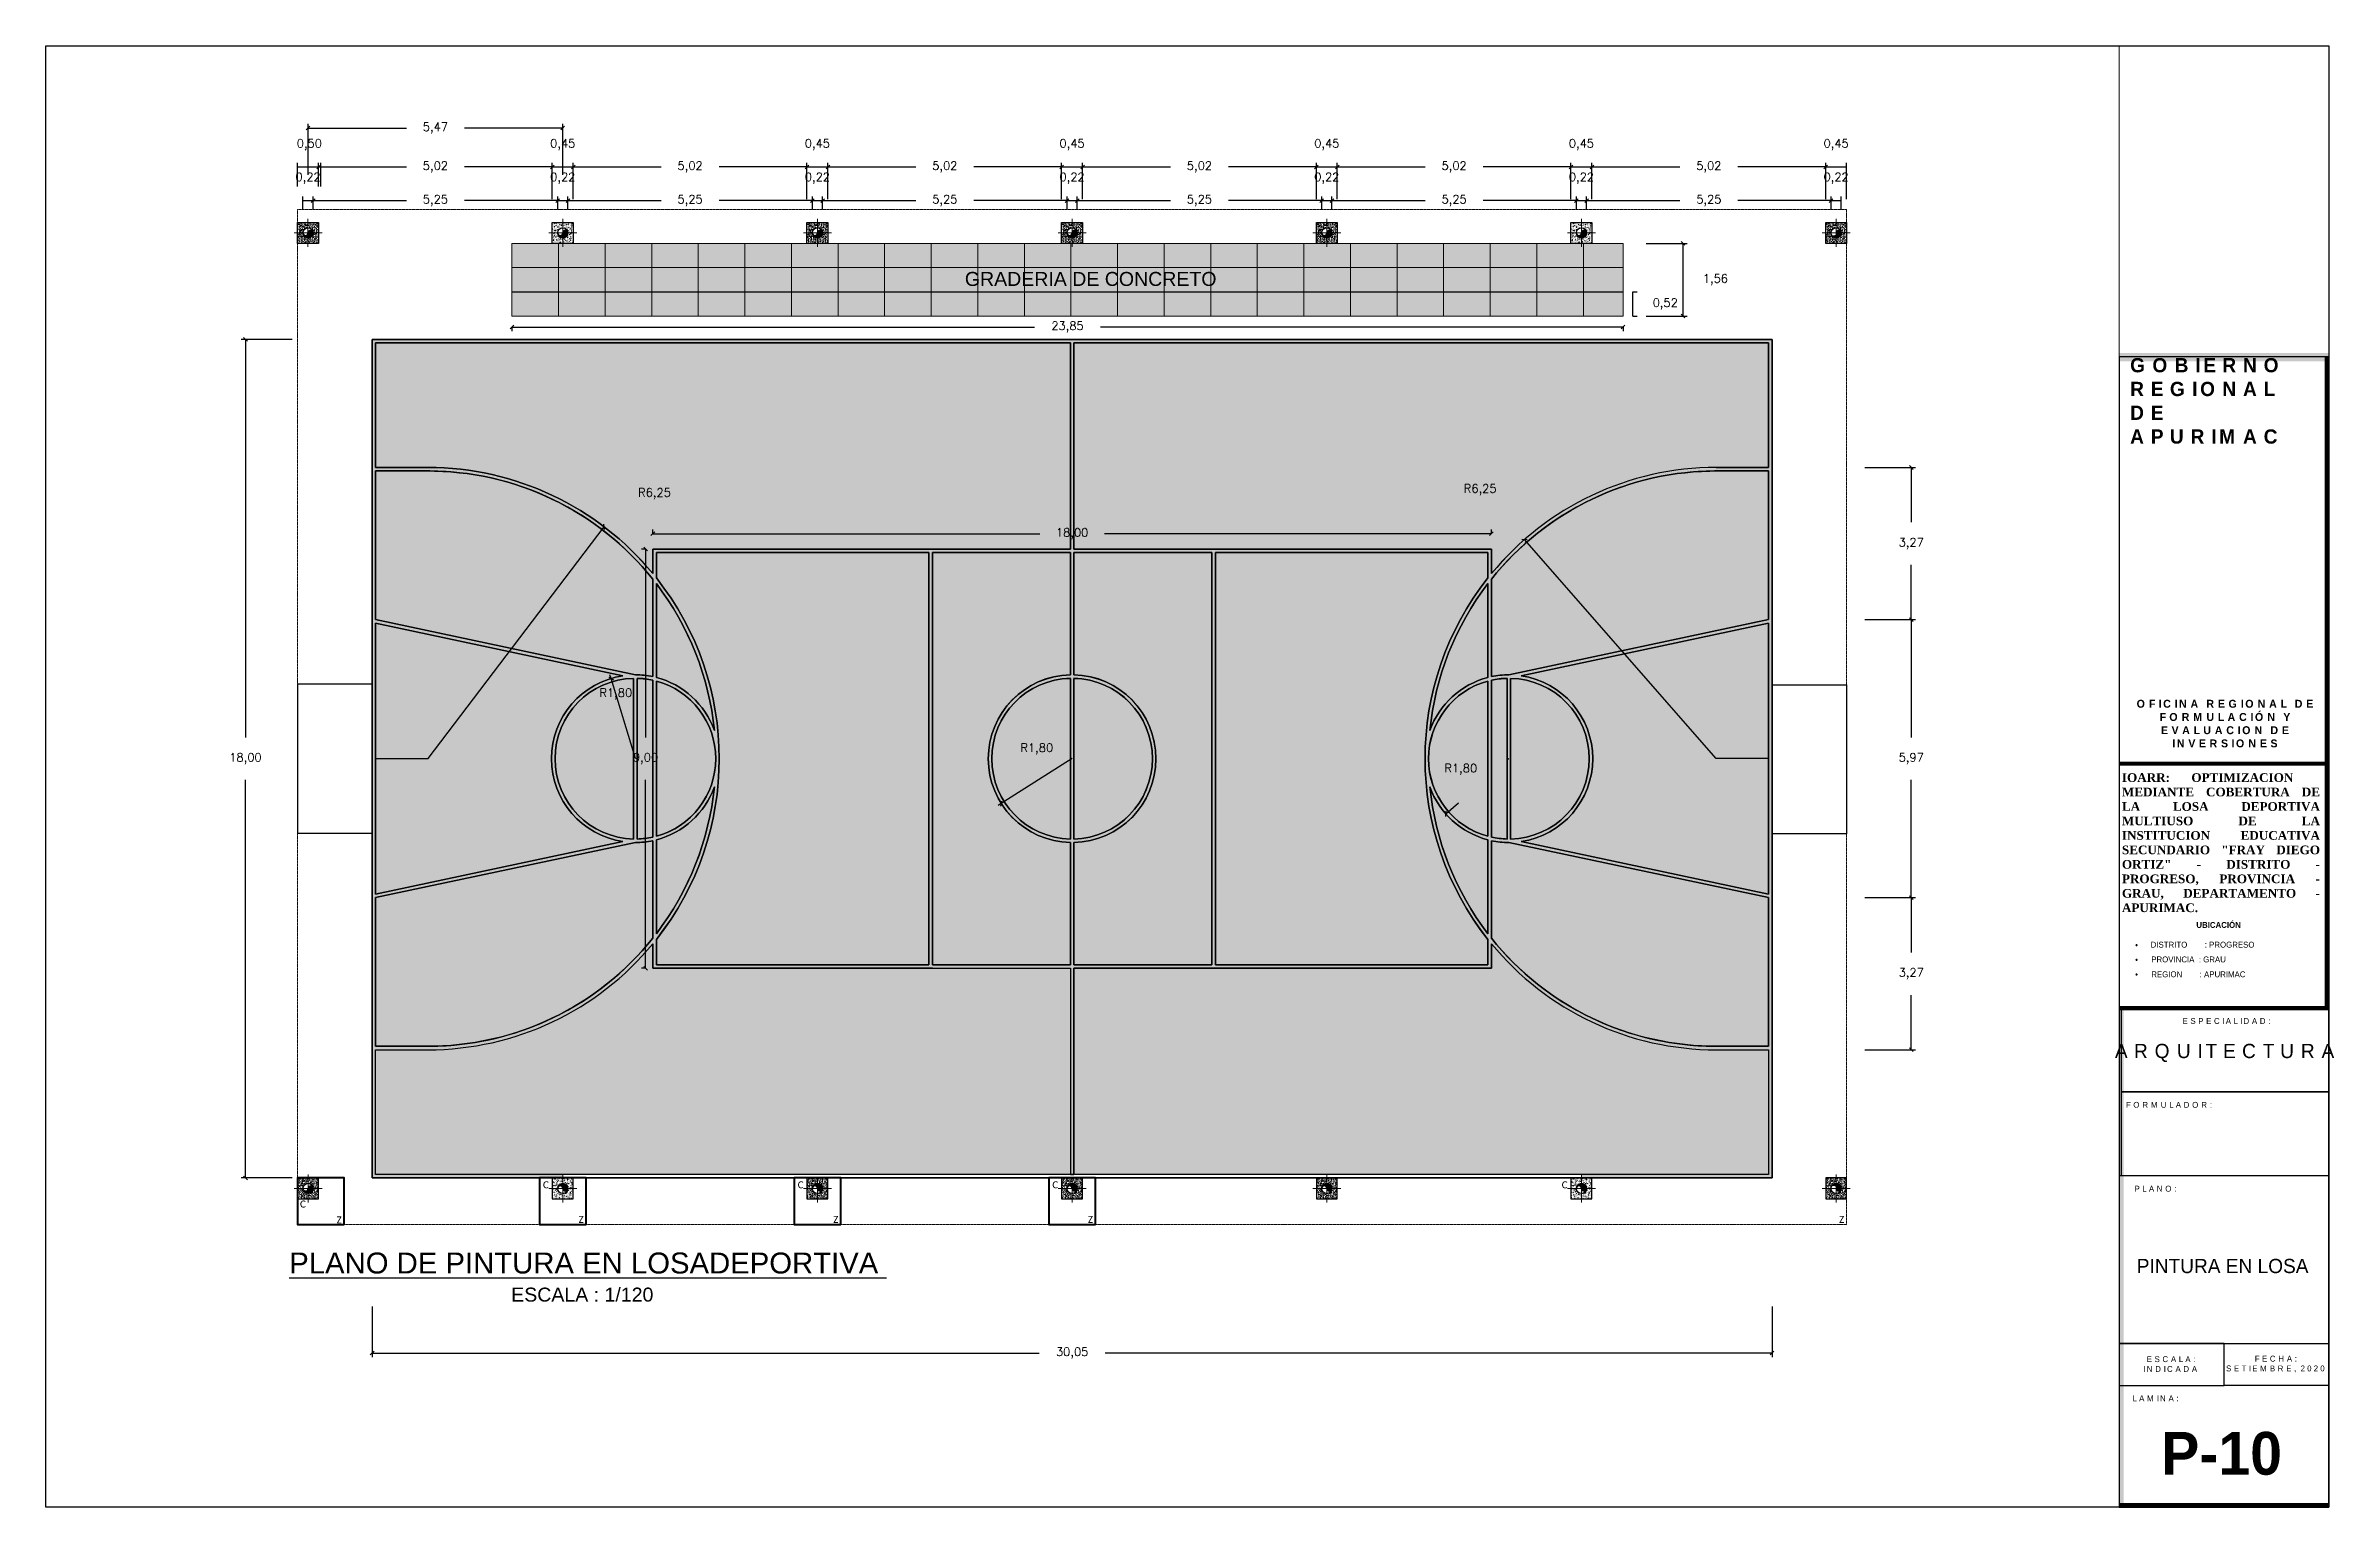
# Paper-space layout 'PINTURA' of a CAD drawing. Header units: metres. Extents: x 0 to 409, y -1 to 261.
# The model-space entities are those that its viewports show. They can reach past a viewport. Long polylines and large blocks are cut down to what shows.
import ezdxf

# ---------------------------------------------------------------- set-up
doc = ezdxf.new("R2010")
doc.units = ezdxf.units.M
doc.header["$PDMODE"] = 66
doc.linetypes.add('DASHDOT', pattern=[1, 0.5, -0.25, 0, -0.25])
for name, color, linetype, lineweight in [('02', 2, 'Continuous', 20), ('CIMENTACION', 7, 'Continuous', 40), ('COLUMNASS', 9, 'Continuous', 25), ('COTAS', 40, 'Continuous', 5), ('MURO...', 112, 'Continuous', 30), ('N.P.T', 61, 'DASHDOT', 9), ('TEXTOS-GRANDES-06', 6, 'Continuous', 25)]:
    doc.layers.add(name, color=color, linetype=linetype, lineweight=lineweight)
doc.layers.add('escaleras', color=7, linetype='Continuous', lineweight=15, true_color=0x2e2eff)
doc.layers.add('GRADERIA', color=7, linetype='Continuous', lineweight=15, true_color=0xc75757)
doc.layers.add('TEXTOS-CHICOS-03', color=3, linetype='Continuous')
doc.styles.add('ARIAL', font='arial.ttf', dxfattribs={"width": 1.1})
doc.styles.add('GENERATED_STYLE_7', font='GOTHIC.TTF')
doc.styles.add('Legend', font='calibri.ttf')
doc.styles.add('MtXpl_Century_Gothic', font='GOTHICB.TTF')
doc.styles.add('MtXpl_Symbol', font='symbol.ttf')
doc.styles.get("Standard").update_dxf_attribs({"font": 'simplex.shx'})
doc.styles.add('TEXTOS 1', font='swissel.ttf')
doc.dimstyles.new('ISO-25', dxfattribs={"dimscale": 0, "dimtxt": 0.18, "dimasz": 0.08, "dimexe": 0.09, "dimexo": 0.5, "dimgap": 0.35, "dimtad": 0, "dimtih": 1, "dimtoh": 1, "dimzin": 3, "dimtxsty": 'Standard', "dimblk": 'OBLIQUE', "dimcen": -3, "dimclrd": 256, "dimclre": 256, "dimadec": 0, "dimazin": 0, "dimtfac": 1, "dimtmove": 2, "dimatfit": 2, "dimldrblk": 'OBLIQUE', "dimfxl": 1, "dimfxlon": 1, "dimtolj": 2, "dimarcsym": 0})

psp = doc.layouts.new('PINTURA')

# ---------------------------------------------------------------- texts
at = {"lineweight": 5, "ltscale": 50, "attachment_point": 5, "style": 'TEXTOS 1'}
for s, insert, char_height, width in [('\\pxqc;{\\fCentury Gothic|b0|i0|c0|p34;\\T1.5;ARQUITECTURA}', (390.31, 81.24), 2.5515, 33.1635), ('{\\fCentury Gothic|b0|i0|c0|p34;PINTURA EN LOSA}', (389.39, 43.11), 2.5515, 33.1635), ('{\\fCentury Gothic|b1|i0|c0|p34;P-10}', (389.2, 9.56), 7.6545, 34.8039)]:
    psp.add_mtext(s, dxfattribs=dict(at, insert=insert, char_height=char_height, width=width))

msp = doc.modelspace()

# ---------------------------------------------------------------- texts
at = {"layer": '02', "lineweight": 5, "char_height": 0.15, "width": 5.57795, "attachment_point": 3, "style": 'Legend'}
for s, insert in [('C', (773135.614, 8442205.788)), ('C', (773141.081, 8442205.788)), ('C', (773146.547, 8442205.788)), ('C', (773157.481, 8442205.788)), ('C', (773130.398, 8442205.375)), ('Z', (773131.168, 8442205.033, 0.207)), ('Z', (773136.362, 8442205.044, 0.207)), ('Z', (773141.829, 8442205.044, 0.207)), ('Z', (773147.295, 8442205.044, 0.207)), ('Z', (773163.42, 8442205.044, 0.207))]:
    msp.add_mtext(s, dxfattribs=dict(at, insert=insert))
at = {"layer": 'TEXTOS-CHICOS-03', "color": 5, "style": 'ARIAL'}
msp.add_text('GRADERIA DE CONCRETO ', height=0.3, dxfattribs=at).set_placement((773144.544, 8442225.009))
at = {"layer": 'TEXTOS-CHICOS-03', "style": 'ARIAL'}
msp.add_text('ESCALA : 1/120', height=0.3, dxfattribs=at).set_placement((773134.807, 8442203.206))
at = {"layer": 'TEXTOS-GRANDES-06', "style": 'ARIAL'}
msp.add_text('%%UPLANO DE PINTURA EN LOSADEPORTIVA ', height=0.45, dxfattribs=at).set_placement((773130.042, 8442203.809))

# ---------------------------------------------------------------- blocks, each defined once
blk = doc.blocks.new('ROTULO')
for points, const_width in [([(-5, 27.429), (0, 27.429)], 0.2), ([(-0.05, 11.894), (-0.05, 27.429)], 0.1), ([(-5, 17.732), (0, 17.732)], 0.1), ([(-5, 11.9), (0, 11.9)], 0.1), ([(-5, 0.049), (0, 0.049)], 0.1)]:
    blk.add_lwpolyline(points, dxfattribs=dict(const_width=const_width))
at = {"lineweight": 25}
blk.add_lwpolyline([(-5, 0), (0, 0), (0, 27.433), (-5, 27.433)], close=True, dxfattribs=at)
blk.add_lwpolyline([(-4.95, 0, 0.1, 0.1, 0), (-4.95, 11.924, 0.2, 0.2, 0)], format="xyseb")
for points in [[(0, 9.9), (-4.95, 9.9), (-4.95, 11.9), (0, 11.9)], [(0, 7.9), (-4.95, 7.9), (-4.95, 9.9), (0, 9.9)], [(-5, 3.9), (0, 3.9), (0, 7.9), (-5, 7.9)], [(-5, 2.9), (-2.5, 2.9), (-2.5, 3.9), (-5, 3.9)], [(0, 2.9), (-2.5, 2.9), (-2.5, 3.9), (0, 3.9)]]:
    blk.add_lwpolyline(points, close=True)
for s, style, p in [('UBICACIÓN', 'MtXpl_Century_Gothic', (-3.163, 13.813)), ('·  ', 'MtXpl_Symbol', (-4.622, 13.332)), ('DISTRITO        : PROGRESO', 'GENERATED_STYLE_7', (-4.252, 13.343)), ('PROVINCIA  : GRAU', 'GENERATED_STYLE_7', (-4.238, 12.991)), ('·  ', 'MtXpl_Symbol', (-4.622, 12.984)), ('·  ', 'MtXpl_Symbol', (-4.622, 12.636)), ('REGION        : APURIMAC', 'GENERATED_STYLE_7', (-4.238, 12.636))]:
    blk.add_text(s, height=0.14, dxfattribs=dict(style=style)).set_placement(p)
at = {"lineweight": 5, "ltscale": 50, "attachment_point": 5, "style": 'TEXTOS 1'}
for s, insert, char_height, width in [('\\pxqd;{\\fCentury Gothic|b1|i0|c0|p34;\\T1.5;GOBIERNO REGIONAL DE APURIMAC}', (-2.438, 26.382), 0.3402, 4.60699), ('\\pxqc;{\\fCentury Gothic|b1|i0|c0|p34;\\T1.5;OFICINA REGIONAL DE FORMULACIÓN Y EVALUACION DE INVERSIONES}', (-2.438, 18.685), 0.189, 4.62127), ('\\pxqj;{\\fTimes New Roman|b1|i0|c0|p18;IOARR:^IOPTIMIZACION MEDIANTE COBERTURA DE LA LOSA DEPORTIVA MULTIUSO DE LA INSTITUCION EDUCATIVA SECUNDARIO "FRAY DIEGO ORTIZ" - DISTRITO - PROGRESO, PROVINCIA - GRAU, DEPARTAMENTO - APURIMAC.}', (-2.583, 15.844), 0.207, 4.7094), ('\\pxqc;{\\fCentury Gothic|b0|i0|c0|p34;\\T1.5;ESPECIALIDAD:}', (-2.43, 11.592), 0.14, 2.19731), ('\\pxqc;{\\fCentury Gothic|b0|i0|c0|p34;\\T1.5;FORMULADOR:}', (-3.801, 9.592), 0.14, 2.02184), ('\\pxqc;{\\fCentury Gothic|b0|i0|c0|p34;\\T1.5;PLANO:}', (-4.122, 7.592), 0.14, 1.47449), ('\\pxqc;{\\fCentury Gothic|b0|i0|c0|p34;\\T1.5;ESCALA:\\PINDICADA}', (-3.753, 3.409), 0.14, 1.47449), ('\\pxqc;{\\fCentury Gothic|b0|i0|c0|p34;\\T1.5;FECHA:\\PSETIEMBRE, 2020}', (-1.253, 3.409), 0.14, 2.34785), ('\\pxqc;{\\fCentury Gothic|b0|i0|c0|p34;\\T1.5;LAMINA:}', (-4.122, 2.592), 0.14, 1.47449)]:
    blk.add_mtext(s, dxfattribs=dict(at, insert=insert, char_height=char_height, width=width))
blk = doc.blocks.new('*D208')
at = {"color": 173, "lineweight": -2, "ltscale": 0.05, "true_color": 0x4b5ece, "transparency": 16777216}
for p, q in [((773130.337, 8442226.646), (773130.337, 8442226.932)), ((773130.556, 8442226.646), (773130.556, 8442226.932))]:
    blk.add_line(p, q, dxfattribs=at)
at = {"color": 175, "lineweight": -2, "ltscale": 0.05, "true_color": 0x4d4db3, "transparency": 16777216}
blk.add_line((773130.337, 8442226.842), (773130.556, 8442226.842), dxfattribs=at)
at = {"layer": 'Defpoints', "color": 0, "ltscale": 0.05, "transparency": 16777216}
for p in [(773130.556, 8442226.842), (773130.337, 8442226.146), (773130.556, 8442226.146)]:
    blk.add_point(p, dxfattribs=at)
at = {"color": 0, "ltscale": 0.05, "transparency": 16777216, "insert": (773130.447, 8442227.322), "char_height": 0.18, "attachment_point": 5}
blk.add_mtext('\\A2;0,22', dxfattribs=at)
blk = doc.blocks.new('_Oblique')
at = {"color": 0, "linetype": 'ByBlock', "lineweight": -2}
blk.add_line((-0.5, -0.5), (0.5, 0.5), dxfattribs=at)
blk = doc.blocks.new('*D209')
at = {"color": 173, "lineweight": -2, "ltscale": 0.05, "true_color": 0x4b5ece, "transparency": 16777216}
for p, q in [((773130.556, 8442226.646), (773130.556, 8442226.932)), ((773135.804, 8442226.646), (773135.804, 8442226.932))]:
    blk.add_line(p, q, dxfattribs=at)
at = {"color": 175, "lineweight": -2, "ltscale": 0.05, "true_color": 0x4d4db3, "transparency": 16777216}
for p, q in [((773130.556, 8442226.842), (773132.556, 8442226.842)), ((773135.804, 8442226.842), (773133.805, 8442226.842))]:
    blk.add_line(p, q, dxfattribs=at)
at = {"layer": 'Defpoints', "color": 0, "ltscale": 0.05, "transparency": 16777216}
for p in [(773135.804, 8442226.842), (773130.556, 8442226.146), (773135.804, 8442226.146)]:
    blk.add_point(p, dxfattribs=at)
at = {"color": 175, "lineweight": -2, "ltscale": 0.05, "true_color": 0x4d4db3, "transparency": 16777216, "xscale": 0.08, "yscale": 0.08, "zscale": 0.08, "rotation": 180}
blk.add_blockref('_Oblique', (773130.556, 8442226.842), dxfattribs=at)
at = {"color": 175, "lineweight": -2, "ltscale": 0.05, "true_color": 0x4d4db3, "transparency": 16777216, "xscale": 0.08, "yscale": 0.08, "zscale": 0.08}
blk.add_blockref('_Oblique', (773135.804, 8442226.842), dxfattribs=at)
at = {"color": 0, "ltscale": 0.05, "transparency": 16777216, "insert": (773133.18, 8442226.842), "char_height": 0.18, "attachment_point": 5}
blk.add_mtext('\\A2;5,25', dxfattribs=at)
blk = doc.blocks.new('*D210')
at = {"color": 173, "lineweight": -2, "ltscale": 0.05, "true_color": 0x4b5ece, "transparency": 16777216}
for p, q in [((773135.804, 8442226.646), (773135.804, 8442226.932)), ((773136.023, 8442226.646), (773136.023, 8442226.932))]:
    blk.add_line(p, q, dxfattribs=at)
at = {"color": 175, "lineweight": -2, "ltscale": 0.05, "true_color": 0x4d4db3, "transparency": 16777216}
blk.add_line((773135.804, 8442226.842), (773136.023, 8442226.842), dxfattribs=at)
at = {"layer": 'Defpoints', "color": 0, "ltscale": 0.05, "transparency": 16777216}
for p in [(773136.023, 8442226.842), (773135.804, 8442226.146), (773136.023, 8442226.146)]:
    blk.add_point(p, dxfattribs=at)
at = {"color": 0, "ltscale": 0.05, "transparency": 16777216, "insert": (773135.914, 8442227.322), "char_height": 0.18, "attachment_point": 5}
blk.add_mtext('\\A2;0,22', dxfattribs=at)
blk = doc.blocks.new('*D211')
at = {"color": 173, "lineweight": -2, "ltscale": 0.05, "true_color": 0x4b5ece, "transparency": 16777216}
for p, q in [((773136.023, 8442226.646), (773136.023, 8442226.932)), ((773141.271, 8442226.646), (773141.271, 8442226.932))]:
    blk.add_line(p, q, dxfattribs=at)
at = {"color": 175, "lineweight": -2, "ltscale": 0.05, "true_color": 0x4d4db3, "transparency": 16777216}
for p, q in [((773136.023, 8442226.842), (773138.023, 8442226.842)), ((773141.271, 8442226.842), (773139.271, 8442226.842))]:
    blk.add_line(p, q, dxfattribs=at)
at = {"layer": 'Defpoints', "color": 0, "ltscale": 0.05, "transparency": 16777216}
for p in [(773141.271, 8442226.842), (773136.023, 8442226.146), (773141.271, 8442226.146)]:
    blk.add_point(p, dxfattribs=at)
at = {"color": 175, "lineweight": -2, "ltscale": 0.05, "true_color": 0x4d4db3, "transparency": 16777216, "xscale": 0.08, "yscale": 0.08, "zscale": 0.08, "rotation": 180}
blk.add_blockref('_Oblique', (773136.023, 8442226.842), dxfattribs=at)
at = {"color": 175, "lineweight": -2, "ltscale": 0.05, "true_color": 0x4d4db3, "transparency": 16777216, "xscale": 0.08, "yscale": 0.08, "zscale": 0.08}
blk.add_blockref('_Oblique', (773141.271, 8442226.842), dxfattribs=at)
at = {"color": 0, "ltscale": 0.05, "transparency": 16777216, "insert": (773138.647, 8442226.842), "char_height": 0.18, "attachment_point": 5}
blk.add_mtext('\\A2;5,25', dxfattribs=at)
blk = doc.blocks.new('*D212')
at = {"color": 173, "lineweight": -2, "ltscale": 0.05, "true_color": 0x4b5ece, "transparency": 16777216}
for p, q in [((773141.271, 8442226.646), (773141.271, 8442226.932)), ((773141.49, 8442226.646), (773141.49, 8442226.932))]:
    blk.add_line(p, q, dxfattribs=at)
at = {"color": 175, "lineweight": -2, "ltscale": 0.05, "true_color": 0x4d4db3, "transparency": 16777216}
blk.add_line((773141.271, 8442226.842), (773141.49, 8442226.842), dxfattribs=at)
at = {"layer": 'Defpoints', "color": 0, "ltscale": 0.05, "transparency": 16777216}
for p in [(773141.49, 8442226.842), (773141.271, 8442226.146), (773141.49, 8442226.146)]:
    blk.add_point(p, dxfattribs=at)
at = {"color": 0, "ltscale": 0.05, "transparency": 16777216, "insert": (773141.38, 8442227.322), "char_height": 0.18, "attachment_point": 5}
blk.add_mtext('\\A2;0,22', dxfattribs=at)
blk = doc.blocks.new('*D213')
at = {"color": 173, "lineweight": -2, "ltscale": 0.05, "true_color": 0x4b5ece, "transparency": 16777216}
for p, q in [((773141.49, 8442226.646), (773141.49, 8442226.932)), ((773146.737, 8442226.646), (773146.737, 8442226.932))]:
    blk.add_line(p, q, dxfattribs=at)
at = {"color": 175, "lineweight": -2, "ltscale": 0.05, "true_color": 0x4d4db3, "transparency": 16777216}
for p, q in [((773141.49, 8442226.842), (773143.489, 8442226.842)), ((773146.737, 8442226.842), (773144.738, 8442226.842))]:
    blk.add_line(p, q, dxfattribs=at)
at = {"layer": 'Defpoints', "color": 0, "ltscale": 0.05, "transparency": 16777216}
for p in [(773146.737, 8442226.842), (773141.49, 8442226.146), (773146.737, 8442226.146)]:
    blk.add_point(p, dxfattribs=at)
at = {"color": 175, "lineweight": -2, "ltscale": 0.05, "true_color": 0x4d4db3, "transparency": 16777216, "xscale": 0.08, "yscale": 0.08, "zscale": 0.08, "rotation": 180}
blk.add_blockref('_Oblique', (773141.49, 8442226.842), dxfattribs=at)
at = {"color": 175, "lineweight": -2, "ltscale": 0.05, "true_color": 0x4d4db3, "transparency": 16777216, "xscale": 0.08, "yscale": 0.08, "zscale": 0.08}
blk.add_blockref('_Oblique', (773146.737, 8442226.842), dxfattribs=at)
at = {"color": 0, "ltscale": 0.05, "transparency": 16777216, "insert": (773144.114, 8442226.842), "char_height": 0.18, "attachment_point": 5}
blk.add_mtext('\\A2;5,25', dxfattribs=at)
blk = doc.blocks.new('*D214')
at = {"color": 173, "lineweight": -2, "ltscale": 0.05, "true_color": 0x4b5ece, "transparency": 16777216}
for p, q in [((773146.737, 8442226.646), (773146.737, 8442226.932)), ((773146.956, 8442226.646), (773146.956, 8442226.932))]:
    blk.add_line(p, q, dxfattribs=at)
at = {"color": 175, "lineweight": -2, "ltscale": 0.05, "true_color": 0x4d4db3, "transparency": 16777216}
blk.add_line((773146.737, 8442226.842), (773146.956, 8442226.842), dxfattribs=at)
at = {"layer": 'Defpoints', "color": 0, "ltscale": 0.05, "transparency": 16777216}
for p in [(773146.956, 8442226.842), (773146.737, 8442226.146), (773146.956, 8442226.146)]:
    blk.add_point(p, dxfattribs=at)
at = {"color": 0, "ltscale": 0.05, "transparency": 16777216, "insert": (773146.847, 8442227.322), "char_height": 0.18, "attachment_point": 5}
blk.add_mtext('\\A2;0,22', dxfattribs=at)
blk = doc.blocks.new('*D215')
at = {"color": 173, "lineweight": -2, "ltscale": 0.05, "true_color": 0x4b5ece, "transparency": 16777216}
for p, q in [((773146.956, 8442226.646), (773146.956, 8442226.932)), ((773152.204, 8442226.646), (773152.204, 8442226.932))]:
    blk.add_line(p, q, dxfattribs=at)
at = {"color": 175, "lineweight": -2, "ltscale": 0.05, "true_color": 0x4d4db3, "transparency": 16777216}
for p, q in [((773146.956, 8442226.842), (773148.956, 8442226.842)), ((773152.204, 8442226.842), (773150.205, 8442226.842))]:
    blk.add_line(p, q, dxfattribs=at)
at = {"layer": 'Defpoints', "color": 0, "ltscale": 0.05, "transparency": 16777216}
for p in [(773152.204, 8442226.842), (773146.956, 8442226.146), (773152.204, 8442226.146)]:
    blk.add_point(p, dxfattribs=at)
at = {"color": 175, "lineweight": -2, "ltscale": 0.05, "true_color": 0x4d4db3, "transparency": 16777216, "xscale": 0.08, "yscale": 0.08, "zscale": 0.08, "rotation": 180}
blk.add_blockref('_Oblique', (773146.956, 8442226.842), dxfattribs=at)
at = {"color": 175, "lineweight": -2, "ltscale": 0.05, "true_color": 0x4d4db3, "transparency": 16777216, "xscale": 0.08, "yscale": 0.08, "zscale": 0.08}
blk.add_blockref('_Oblique', (773152.204, 8442226.842), dxfattribs=at)
at = {"color": 0, "ltscale": 0.05, "transparency": 16777216, "insert": (773149.58, 8442226.842), "char_height": 0.18, "attachment_point": 5}
blk.add_mtext('\\A2;5,25', dxfattribs=at)
blk = doc.blocks.new('*D216')
at = {"color": 173, "lineweight": -2, "ltscale": 0.05, "true_color": 0x4b5ece, "transparency": 16777216}
for p, q in [((773152.204, 8442226.646), (773152.204, 8442226.932)), ((773152.423, 8442226.646), (773152.423, 8442226.932))]:
    blk.add_line(p, q, dxfattribs=at)
at = {"color": 175, "lineweight": -2, "ltscale": 0.05, "true_color": 0x4d4db3, "transparency": 16777216}
blk.add_line((773152.204, 8442226.842), (773152.423, 8442226.842), dxfattribs=at)
at = {"layer": 'Defpoints', "color": 0, "ltscale": 0.05, "transparency": 16777216}
for p in [(773152.423, 8442226.842), (773152.204, 8442226.146), (773152.423, 8442226.146)]:
    blk.add_point(p, dxfattribs=at)
at = {"color": 0, "ltscale": 0.05, "transparency": 16777216, "insert": (773152.314, 8442227.322), "char_height": 0.18, "attachment_point": 5}
blk.add_mtext('\\A2;0,22', dxfattribs=at)
blk = doc.blocks.new('*D217')
at = {"color": 173, "lineweight": -2, "ltscale": 0.05, "true_color": 0x4b5ece, "transparency": 16777216}
for p, q in [((773152.423, 8442226.646), (773152.423, 8442226.932)), ((773157.671, 8442226.646), (773157.671, 8442226.932))]:
    blk.add_line(p, q, dxfattribs=at)
at = {"color": 175, "lineweight": -2, "ltscale": 0.05, "true_color": 0x4d4db3, "transparency": 16777216}
for p, q in [((773152.423, 8442226.842), (773154.423, 8442226.842)), ((773157.671, 8442226.842), (773155.671, 8442226.842))]:
    blk.add_line(p, q, dxfattribs=at)
at = {"layer": 'Defpoints', "color": 0, "ltscale": 0.05, "transparency": 16777216}
for p in [(773157.671, 8442226.842), (773152.423, 8442226.146), (773157.671, 8442226.146)]:
    blk.add_point(p, dxfattribs=at)
at = {"color": 175, "lineweight": -2, "ltscale": 0.05, "true_color": 0x4d4db3, "transparency": 16777216, "xscale": 0.08, "yscale": 0.08, "zscale": 0.08, "rotation": 180}
blk.add_blockref('_Oblique', (773152.423, 8442226.842), dxfattribs=at)
at = {"color": 175, "lineweight": -2, "ltscale": 0.05, "true_color": 0x4d4db3, "transparency": 16777216, "xscale": 0.08, "yscale": 0.08, "zscale": 0.08}
blk.add_blockref('_Oblique', (773157.671, 8442226.842), dxfattribs=at)
at = {"color": 0, "ltscale": 0.05, "transparency": 16777216, "insert": (773155.047, 8442226.842), "char_height": 0.18, "attachment_point": 5}
blk.add_mtext('\\A2;5,25', dxfattribs=at)
blk = doc.blocks.new('*D218')
at = {"color": 173, "lineweight": -2, "ltscale": 0.05, "true_color": 0x4b5ece, "transparency": 16777216}
for p, q in [((773157.671, 8442226.646), (773157.671, 8442226.932)), ((773157.89, 8442226.646), (773157.89, 8442226.932))]:
    blk.add_line(p, q, dxfattribs=at)
at = {"color": 175, "lineweight": -2, "ltscale": 0.05, "true_color": 0x4d4db3, "transparency": 16777216}
blk.add_line((773157.671, 8442226.842), (773157.89, 8442226.842), dxfattribs=at)
at = {"layer": 'Defpoints', "color": 0, "ltscale": 0.05, "transparency": 16777216}
for p in [(773157.89, 8442226.842), (773157.671, 8442226.146), (773157.89, 8442226.146)]:
    blk.add_point(p, dxfattribs=at)
at = {"color": 0, "ltscale": 0.05, "transparency": 16777216, "insert": (773157.78, 8442227.322), "char_height": 0.18, "attachment_point": 5}
blk.add_mtext('\\A2;0,22', dxfattribs=at)
blk = doc.blocks.new('*D219')
at = {"color": 173, "lineweight": -2, "ltscale": 0.05, "true_color": 0x4b5ece, "transparency": 16777216}
for p, q in [((773157.89, 8442226.646), (773157.89, 8442226.932)), ((773163.137, 8442226.646), (773163.137, 8442226.932))]:
    blk.add_line(p, q, dxfattribs=at)
at = {"color": 175, "lineweight": -2, "ltscale": 0.05, "true_color": 0x4d4db3, "transparency": 16777216}
for p, q in [((773157.89, 8442226.842), (773159.889, 8442226.842)), ((773163.137, 8442226.842), (773161.138, 8442226.842))]:
    blk.add_line(p, q, dxfattribs=at)
at = {"layer": 'Defpoints', "color": 0, "ltscale": 0.05, "transparency": 16777216}
for p in [(773163.137, 8442226.842), (773157.89, 8442226.146), (773163.137, 8442226.146)]:
    blk.add_point(p, dxfattribs=at)
at = {"color": 175, "lineweight": -2, "ltscale": 0.05, "true_color": 0x4d4db3, "transparency": 16777216, "xscale": 0.08, "yscale": 0.08, "zscale": 0.08, "rotation": 180}
blk.add_blockref('_Oblique', (773157.89, 8442226.842), dxfattribs=at)
at = {"color": 175, "lineweight": -2, "ltscale": 0.05, "true_color": 0x4d4db3, "transparency": 16777216, "xscale": 0.08, "yscale": 0.08, "zscale": 0.08}
blk.add_blockref('_Oblique', (773163.137, 8442226.842), dxfattribs=at)
at = {"color": 0, "ltscale": 0.05, "transparency": 16777216, "insert": (773160.514, 8442226.842), "char_height": 0.18, "attachment_point": 5}
blk.add_mtext('\\A2;5,25', dxfattribs=at)
blk = doc.blocks.new('*D220')
at = {"color": 173, "lineweight": -2, "ltscale": 0.05, "true_color": 0x4b5ece, "transparency": 16777216}
for p, q in [((773163.137, 8442226.646), (773163.137, 8442226.932)), ((773163.356, 8442226.646), (773163.356, 8442226.932))]:
    blk.add_line(p, q, dxfattribs=at)
at = {"color": 175, "lineweight": -2, "ltscale": 0.05, "true_color": 0x4d4db3, "transparency": 16777216}
blk.add_line((773163.137, 8442226.842), (773163.356, 8442226.842), dxfattribs=at)
at = {"layer": 'Defpoints', "color": 0, "ltscale": 0.05, "transparency": 16777216}
for p in [(773163.356, 8442226.842), (773163.137, 8442226.146), (773163.356, 8442226.146)]:
    blk.add_point(p, dxfattribs=at)
at = {"color": 0, "ltscale": 0.05, "transparency": 16777216, "insert": (773163.247, 8442227.322), "char_height": 0.18, "attachment_point": 5}
blk.add_mtext('\\A2;0,22', dxfattribs=at)
blk = doc.blocks.new('*D221')
at = {"color": 173, "lineweight": -2, "ltscale": 0.05, "true_color": 0x4b5ece, "transparency": 16777216}
for p, q in [((773130.222, 8442227.146), (773130.222, 8442227.653)), ((773130.722, 8442227.146), (773130.722, 8442227.653))]:
    blk.add_line(p, q, dxfattribs=at)
at = {"color": 175, "lineweight": -2, "ltscale": 0.05, "true_color": 0x4d4db3, "transparency": 16777216}
blk.add_line((773130.222, 8442227.563), (773130.722, 8442227.563), dxfattribs=at)
at = {"layer": 'Defpoints', "color": 0, "ltscale": 0.05, "transparency": 16777216}
for p in [(773130.722, 8442227.563), (773130.222, 8442226.646), (773130.722, 8442226.646)]:
    blk.add_point(p, dxfattribs=at)
at = {"color": 0, "ltscale": 0.05, "transparency": 16777216, "insert": (773130.472, 8442228.042), "char_height": 0.18, "attachment_point": 5}
blk.add_mtext('\\A2;0,50', dxfattribs=at)
blk = doc.blocks.new('*D222')
at = {"color": 173, "lineweight": -2, "ltscale": 0.05, "true_color": 0x4b5ece, "transparency": 16777216}
for p, q in [((773130.672, 8442227.146), (773130.672, 8442227.653)), ((773135.689, 8442226.871), (773135.689, 8442227.653))]:
    blk.add_line(p, q, dxfattribs=at)
at = {"color": 175, "lineweight": -2, "ltscale": 0.05, "true_color": 0x4d4db3, "transparency": 16777216}
for p, q in [((773130.672, 8442227.563), (773132.556, 8442227.563)), ((773135.689, 8442227.563), (773133.805, 8442227.563))]:
    blk.add_line(p, q, dxfattribs=at)
at = {"layer": 'Defpoints', "color": 0, "ltscale": 0.05, "transparency": 16777216}
for p in [(773135.689, 8442227.563), (773130.672, 8442226.646), (773135.689, 8442226.371)]:
    blk.add_point(p, dxfattribs=at)
at = {"color": 175, "lineweight": -2, "ltscale": 0.05, "true_color": 0x4d4db3, "transparency": 16777216, "xscale": 0.08, "yscale": 0.08, "zscale": 0.08, "rotation": 180}
blk.add_blockref('_Oblique', (773130.672, 8442227.563), dxfattribs=at)
at = {"color": 175, "lineweight": -2, "ltscale": 0.05, "true_color": 0x4d4db3, "transparency": 16777216, "xscale": 0.08, "yscale": 0.08, "zscale": 0.08}
blk.add_blockref('_Oblique', (773135.689, 8442227.563), dxfattribs=at)
at = {"color": 0, "ltscale": 0.05, "transparency": 16777216, "insert": (773133.18, 8442227.563), "char_height": 0.18, "attachment_point": 5}
blk.add_mtext('\\A2;5,02', dxfattribs=at)
blk = doc.blocks.new('*D223')
at = {"color": 173, "lineweight": -2, "ltscale": 0.05, "true_color": 0x4b5ece, "transparency": 16777216}
for p, q in [((773135.689, 8442226.871), (773135.689, 8442227.653)), ((773136.139, 8442226.871), (773136.139, 8442227.653))]:
    blk.add_line(p, q, dxfattribs=at)
at = {"color": 175, "lineweight": -2, "ltscale": 0.05, "true_color": 0x4d4db3, "transparency": 16777216}
blk.add_line((773135.689, 8442227.563), (773136.139, 8442227.563), dxfattribs=at)
at = {"layer": 'Defpoints', "color": 0, "ltscale": 0.05, "transparency": 16777216}
for p in [(773136.139, 8442227.563), (773135.689, 8442226.371), (773136.139, 8442226.371)]:
    blk.add_point(p, dxfattribs=at)
at = {"color": 0, "ltscale": 0.05, "transparency": 16777216, "insert": (773135.914, 8442228.042), "char_height": 0.18, "attachment_point": 5}
blk.add_mtext('\\A2;0,45', dxfattribs=at)
blk = doc.blocks.new('*D224')
at = {"color": 173, "lineweight": -2, "ltscale": 0.05, "true_color": 0x4b5ece, "transparency": 16777216}
for p, q in [((773136.139, 8442226.871), (773136.139, 8442227.653)), ((773141.155, 8442226.871), (773141.155, 8442227.653))]:
    blk.add_line(p, q, dxfattribs=at)
at = {"color": 175, "lineweight": -2, "ltscale": 0.05, "true_color": 0x4d4db3, "transparency": 16777216}
for p, q in [((773136.139, 8442227.563), (773138.023, 8442227.563)), ((773141.155, 8442227.563), (773139.271, 8442227.563))]:
    blk.add_line(p, q, dxfattribs=at)
at = {"layer": 'Defpoints', "color": 0, "ltscale": 0.05, "transparency": 16777216}
for p in [(773141.155, 8442227.563), (773136.139, 8442226.371), (773141.155, 8442226.371)]:
    blk.add_point(p, dxfattribs=at)
at = {"color": 175, "lineweight": -2, "ltscale": 0.05, "true_color": 0x4d4db3, "transparency": 16777216, "xscale": 0.08, "yscale": 0.08, "zscale": 0.08, "rotation": 180}
blk.add_blockref('_Oblique', (773136.139, 8442227.563), dxfattribs=at)
at = {"color": 175, "lineweight": -2, "ltscale": 0.05, "true_color": 0x4d4db3, "transparency": 16777216, "xscale": 0.08, "yscale": 0.08, "zscale": 0.08}
blk.add_blockref('_Oblique', (773141.155, 8442227.563), dxfattribs=at)
at = {"color": 0, "ltscale": 0.05, "transparency": 16777216, "insert": (773138.647, 8442227.563), "char_height": 0.18, "attachment_point": 5}
blk.add_mtext('\\A2;5,02', dxfattribs=at)
blk = doc.blocks.new('*D225')
at = {"color": 173, "lineweight": -2, "ltscale": 0.05, "true_color": 0x4b5ece, "transparency": 16777216}
for p, q in [((773141.155, 8442226.871), (773141.155, 8442227.653)), ((773141.605, 8442226.871), (773141.605, 8442227.653))]:
    blk.add_line(p, q, dxfattribs=at)
at = {"color": 175, "lineweight": -2, "ltscale": 0.05, "true_color": 0x4d4db3, "transparency": 16777216}
blk.add_line((773141.155, 8442227.563), (773141.605, 8442227.563), dxfattribs=at)
at = {"layer": 'Defpoints', "color": 0, "ltscale": 0.05, "transparency": 16777216}
for p in [(773141.605, 8442227.563), (773141.155, 8442226.371), (773141.605, 8442226.371)]:
    blk.add_point(p, dxfattribs=at)
at = {"color": 0, "ltscale": 0.05, "transparency": 16777216, "insert": (773141.38, 8442228.042), "char_height": 0.18, "attachment_point": 5}
blk.add_mtext('\\A2;0,45', dxfattribs=at)
blk = doc.blocks.new('*D226')
at = {"color": 173, "lineweight": -2, "ltscale": 0.05, "true_color": 0x4b5ece, "transparency": 16777216}
for p, q in [((773141.605, 8442226.871), (773141.605, 8442227.653)), ((773146.622, 8442226.871), (773146.622, 8442227.653))]:
    blk.add_line(p, q, dxfattribs=at)
at = {"color": 175, "lineweight": -2, "ltscale": 0.05, "true_color": 0x4d4db3, "transparency": 16777216}
for p, q in [((773141.605, 8442227.563), (773143.489, 8442227.563)), ((773146.622, 8442227.563), (773144.738, 8442227.563))]:
    blk.add_line(p, q, dxfattribs=at)
at = {"layer": 'Defpoints', "color": 0, "ltscale": 0.05, "transparency": 16777216}
for p in [(773146.622, 8442227.563), (773141.605, 8442226.371), (773146.622, 8442226.371)]:
    blk.add_point(p, dxfattribs=at)
at = {"color": 175, "lineweight": -2, "ltscale": 0.05, "true_color": 0x4d4db3, "transparency": 16777216, "xscale": 0.08, "yscale": 0.08, "zscale": 0.08, "rotation": 180}
blk.add_blockref('_Oblique', (773141.605, 8442227.563), dxfattribs=at)
at = {"color": 175, "lineweight": -2, "ltscale": 0.05, "true_color": 0x4d4db3, "transparency": 16777216, "xscale": 0.08, "yscale": 0.08, "zscale": 0.08}
blk.add_blockref('_Oblique', (773146.622, 8442227.563), dxfattribs=at)
at = {"color": 0, "ltscale": 0.05, "transparency": 16777216, "insert": (773144.114, 8442227.563), "char_height": 0.18, "attachment_point": 5}
blk.add_mtext('\\A2;5,02', dxfattribs=at)
blk = doc.blocks.new('*D227')
at = {"color": 173, "lineweight": -2, "ltscale": 0.05, "true_color": 0x4b5ece, "transparency": 16777216}
for p, q in [((773146.622, 8442226.871), (773146.622, 8442227.653)), ((773147.072, 8442226.871), (773147.072, 8442227.653))]:
    blk.add_line(p, q, dxfattribs=at)
at = {"color": 175, "lineweight": -2, "ltscale": 0.05, "true_color": 0x4d4db3, "transparency": 16777216}
blk.add_line((773146.622, 8442227.563), (773147.072, 8442227.563), dxfattribs=at)
at = {"layer": 'Defpoints', "color": 0, "ltscale": 0.05, "transparency": 16777216}
for p in [(773147.072, 8442227.563), (773146.622, 8442226.371), (773147.072, 8442226.371)]:
    blk.add_point(p, dxfattribs=at)
at = {"color": 0, "ltscale": 0.05, "transparency": 16777216, "insert": (773146.847, 8442228.042), "char_height": 0.18, "attachment_point": 5}
blk.add_mtext('\\A2;0,45', dxfattribs=at)
blk = doc.blocks.new('*D228')
at = {"color": 173, "lineweight": -2, "ltscale": 0.05, "true_color": 0x4b5ece, "transparency": 16777216}
for p, q in [((773147.072, 8442226.871), (773147.072, 8442227.653)), ((773152.089, 8442226.871), (773152.089, 8442227.653))]:
    blk.add_line(p, q, dxfattribs=at)
at = {"color": 175, "lineweight": -2, "ltscale": 0.05, "true_color": 0x4d4db3, "transparency": 16777216}
for p, q in [((773147.072, 8442227.563), (773148.956, 8442227.563)), ((773152.089, 8442227.563), (773150.205, 8442227.563))]:
    blk.add_line(p, q, dxfattribs=at)
at = {"layer": 'Defpoints', "color": 0, "ltscale": 0.05, "transparency": 16777216}
for p in [(773152.089, 8442227.563), (773147.072, 8442226.371), (773152.089, 8442226.371)]:
    blk.add_point(p, dxfattribs=at)
at = {"color": 175, "lineweight": -2, "ltscale": 0.05, "true_color": 0x4d4db3, "transparency": 16777216, "xscale": 0.08, "yscale": 0.08, "zscale": 0.08, "rotation": 180}
blk.add_blockref('_Oblique', (773147.072, 8442227.563), dxfattribs=at)
at = {"color": 175, "lineweight": -2, "ltscale": 0.05, "true_color": 0x4d4db3, "transparency": 16777216, "xscale": 0.08, "yscale": 0.08, "zscale": 0.08}
blk.add_blockref('_Oblique', (773152.089, 8442227.563), dxfattribs=at)
at = {"color": 0, "ltscale": 0.05, "transparency": 16777216, "insert": (773149.58, 8442227.563), "char_height": 0.18, "attachment_point": 5}
blk.add_mtext('\\A2;5,02', dxfattribs=at)
blk = doc.blocks.new('*D229')
at = {"color": 173, "lineweight": -2, "ltscale": 0.05, "true_color": 0x4b5ece, "transparency": 16777216}
for p, q in [((773152.089, 8442226.871), (773152.089, 8442227.653)), ((773152.539, 8442226.871), (773152.539, 8442227.653))]:
    blk.add_line(p, q, dxfattribs=at)
at = {"color": 175, "lineweight": -2, "ltscale": 0.05, "true_color": 0x4d4db3, "transparency": 16777216}
blk.add_line((773152.089, 8442227.563), (773152.539, 8442227.563), dxfattribs=at)
at = {"layer": 'Defpoints', "color": 0, "ltscale": 0.05, "transparency": 16777216}
for p in [(773152.539, 8442227.563), (773152.089, 8442226.371), (773152.539, 8442226.371)]:
    blk.add_point(p, dxfattribs=at)
at = {"color": 0, "ltscale": 0.05, "transparency": 16777216, "insert": (773152.314, 8442228.042), "char_height": 0.18, "attachment_point": 5}
blk.add_mtext('\\A2;0,45', dxfattribs=at)
blk = doc.blocks.new('*D230')
at = {"color": 173, "lineweight": -2, "ltscale": 0.05, "true_color": 0x4b5ece, "transparency": 16777216}
for p, q in [((773152.539, 8442226.871), (773152.539, 8442227.653)), ((773157.555, 8442226.871), (773157.555, 8442227.653))]:
    blk.add_line(p, q, dxfattribs=at)
at = {"color": 175, "lineweight": -2, "ltscale": 0.05, "true_color": 0x4d4db3, "transparency": 16777216}
for p, q in [((773152.539, 8442227.563), (773154.423, 8442227.563)), ((773157.555, 8442227.563), (773155.671, 8442227.563))]:
    blk.add_line(p, q, dxfattribs=at)
at = {"layer": 'Defpoints', "color": 0, "ltscale": 0.05, "transparency": 16777216}
for p in [(773157.555, 8442227.563), (773152.539, 8442226.371), (773157.555, 8442226.371)]:
    blk.add_point(p, dxfattribs=at)
at = {"color": 175, "lineweight": -2, "ltscale": 0.05, "true_color": 0x4d4db3, "transparency": 16777216, "xscale": 0.08, "yscale": 0.08, "zscale": 0.08, "rotation": 180}
blk.add_blockref('_Oblique', (773152.539, 8442227.563), dxfattribs=at)
at = {"color": 175, "lineweight": -2, "ltscale": 0.05, "true_color": 0x4d4db3, "transparency": 16777216, "xscale": 0.08, "yscale": 0.08, "zscale": 0.08}
blk.add_blockref('_Oblique', (773157.555, 8442227.563), dxfattribs=at)
at = {"color": 0, "ltscale": 0.05, "transparency": 16777216, "insert": (773155.047, 8442227.563), "char_height": 0.18, "attachment_point": 5}
blk.add_mtext('\\A2;5,02', dxfattribs=at)
blk = doc.blocks.new('*D231')
at = {"color": 173, "lineweight": -2, "ltscale": 0.05, "true_color": 0x4b5ece, "transparency": 16777216}
for p, q in [((773157.555, 8442226.871), (773157.555, 8442227.653)), ((773158.005, 8442226.871), (773158.005, 8442227.653))]:
    blk.add_line(p, q, dxfattribs=at)
at = {"color": 175, "lineweight": -2, "ltscale": 0.05, "true_color": 0x4d4db3, "transparency": 16777216}
blk.add_line((773157.555, 8442227.563), (773158.005, 8442227.563), dxfattribs=at)
at = {"layer": 'Defpoints', "color": 0, "ltscale": 0.05, "transparency": 16777216}
for p in [(773158.005, 8442227.563), (773157.555, 8442226.371), (773158.005, 8442226.371)]:
    blk.add_point(p, dxfattribs=at)
at = {"color": 0, "ltscale": 0.05, "transparency": 16777216, "insert": (773157.78, 8442228.042), "char_height": 0.18, "attachment_point": 5}
blk.add_mtext('\\A2;0,45', dxfattribs=at)
blk = doc.blocks.new('*D232')
at = {"color": 173, "lineweight": -2, "ltscale": 0.05, "true_color": 0x4b5ece, "transparency": 16777216}
for p, q in [((773158.005, 8442226.871), (773158.005, 8442227.653)), ((773163.022, 8442226.871), (773163.022, 8442227.653))]:
    blk.add_line(p, q, dxfattribs=at)
at = {"color": 175, "lineweight": -2, "ltscale": 0.05, "true_color": 0x4d4db3, "transparency": 16777216}
for p, q in [((773158.005, 8442227.563), (773159.889, 8442227.563)), ((773163.022, 8442227.563), (773161.138, 8442227.563))]:
    blk.add_line(p, q, dxfattribs=at)
at = {"layer": 'Defpoints', "color": 0, "ltscale": 0.05, "transparency": 16777216}
for p in [(773163.022, 8442227.563), (773158.005, 8442226.371), (773163.022, 8442226.371)]:
    blk.add_point(p, dxfattribs=at)
at = {"color": 175, "lineweight": -2, "ltscale": 0.05, "true_color": 0x4d4db3, "transparency": 16777216, "xscale": 0.08, "yscale": 0.08, "zscale": 0.08, "rotation": 180}
blk.add_blockref('_Oblique', (773158.005, 8442227.563), dxfattribs=at)
at = {"color": 175, "lineweight": -2, "ltscale": 0.05, "true_color": 0x4d4db3, "transparency": 16777216, "xscale": 0.08, "yscale": 0.08, "zscale": 0.08}
blk.add_blockref('_Oblique', (773163.022, 8442227.563), dxfattribs=at)
at = {"color": 0, "ltscale": 0.05, "transparency": 16777216, "insert": (773160.514, 8442227.563), "char_height": 0.18, "attachment_point": 5}
blk.add_mtext('\\A2;5,02', dxfattribs=at)
blk = doc.blocks.new('*D233')
at = {"color": 173, "lineweight": -2, "ltscale": 0.05, "true_color": 0x4b5ece, "transparency": 16777216}
for p, q in [((773163.022, 8442226.871), (773163.022, 8442227.653)), ((773163.472, 8442226.871), (773163.472, 8442227.653))]:
    blk.add_line(p, q, dxfattribs=at)
at = {"color": 175, "lineweight": -2, "ltscale": 0.05, "true_color": 0x4d4db3, "transparency": 16777216}
blk.add_line((773163.022, 8442227.563), (773163.472, 8442227.563), dxfattribs=at)
at = {"layer": 'Defpoints', "color": 0, "ltscale": 0.05, "transparency": 16777216}
for p in [(773163.472, 8442227.563), (773163.022, 8442226.371), (773163.472, 8442226.371)]:
    blk.add_point(p, dxfattribs=at)
at = {"color": 0, "ltscale": 0.05, "transparency": 16777216, "insert": (773163.247, 8442228.042), "char_height": 0.18, "attachment_point": 5}
blk.add_mtext('\\A2;0,45', dxfattribs=at)
blk = doc.blocks.new('*D234')
at = {"color": 173, "lineweight": -2, "ltscale": 0.05, "true_color": 0x4b5ece, "transparency": 16777216}
for p, q in [((773130.447, 8442227.397), (773130.447, 8442228.487)), ((773135.914, 8442227.397), (773135.914, 8442228.487))]:
    blk.add_line(p, q, dxfattribs=at)
at = {"color": 175, "lineweight": -2, "ltscale": 0.05, "true_color": 0x4d4db3, "transparency": 16777216}
for p, q in [((773130.447, 8442228.397), (773132.556, 8442228.397)), ((773135.914, 8442228.397), (773133.805, 8442228.397))]:
    blk.add_line(p, q, dxfattribs=at)
at = {"layer": 'Defpoints', "color": 0, "ltscale": 0.05, "transparency": 16777216}
for p in [(773135.914, 8442228.397), (773130.447, 8442226.371), (773135.914, 8442226.371)]:
    blk.add_point(p, dxfattribs=at)
at = {"color": 175, "lineweight": -2, "ltscale": 0.05, "true_color": 0x4d4db3, "transparency": 16777216, "xscale": 0.08, "yscale": 0.08, "zscale": 0.08, "rotation": 180}
blk.add_blockref('_Oblique', (773130.447, 8442228.397), dxfattribs=at)
at = {"color": 175, "lineweight": -2, "ltscale": 0.05, "true_color": 0x4d4db3, "transparency": 16777216, "xscale": 0.08, "yscale": 0.08, "zscale": 0.08}
blk.add_blockref('_Oblique', (773135.914, 8442228.397), dxfattribs=at)
at = {"color": 0, "ltscale": 0.05, "transparency": 16777216, "insert": (773133.18, 8442228.397), "char_height": 0.18, "attachment_point": 5}
blk.add_mtext('\\A2;5,47', dxfattribs=at)
blk = doc.blocks.new('*D235')
at = {"color": 175, "lineweight": -2, "ltscale": 0.05, "true_color": 0x4d4db3, "transparency": 16777216}
for p, q in [((773136.95, 8442216.583), (773136.926, 8442216.66)), ((773137.472, 8442214.861), (773136.95, 8442216.583))]:
    blk.add_line(p, q, dxfattribs=at)
at = {"layer": 'Defpoints', "color": 0, "ltscale": 0.05, "transparency": 16777216}
for p in [(773136.95, 8442216.583), (773137.472, 8442214.861)]:
    blk.add_point(p, dxfattribs=at)
at = {"color": 175, "lineweight": -2, "ltscale": 0.05, "true_color": 0x4d4db3, "transparency": 16777216, "xscale": 0.08, "yscale": 0.08, "zscale": 0.08, "rotation": 286.8677098267105}
blk.add_blockref('_Oblique', (773136.95, 8442216.583), dxfattribs=at)
at = {"color": 0, "ltscale": 0.05, "transparency": 16777216, "insert": (773137.051, 8442216.249), "char_height": 0.18, "attachment_point": 5}
blk.add_mtext('\\A2;R1,80', dxfattribs=at)
blk = doc.blocks.new('*D236')
at = {"color": 175, "lineweight": -2, "ltscale": 0.05, "true_color": 0x4d4db3, "transparency": 16777216}
for p, q in [((773146.847, 8442214.861), (773145.327, 8442213.896)), ((773145.327, 8442213.896), (773145.26, 8442213.853))]:
    blk.add_line(p, q, dxfattribs=at)
at = {"layer": 'Defpoints', "color": 0, "ltscale": 0.05, "transparency": 16777216}
for p in [(773146.847, 8442214.861), (773145.327, 8442213.896)]:
    blk.add_point(p, dxfattribs=at)
at = {"color": 175, "lineweight": -2, "ltscale": 0.05, "true_color": 0x4d4db3, "transparency": 16777216, "xscale": 0.08, "yscale": 0.08, "zscale": 0.08, "rotation": 32.41665368026453}
blk.add_blockref('_Oblique', (773145.327, 8442213.896), dxfattribs=at)
at = {"color": 0, "ltscale": 0.05, "transparency": 16777216, "insert": (773146.088, 8442215.069), "char_height": 0.18, "attachment_point": 5}
blk.add_mtext('\\A2;R1,80', dxfattribs=at)
blk = doc.blocks.new('*D237')
at = {"color": 175, "lineweight": -2, "ltscale": 0.05, "true_color": 0x4d4db3, "transparency": 16777216}
for p, q in [((773156.222, 8442214.861), (773156.184, 8442214.827)), ((773154.867, 8442213.676), (773155.138, 8442213.913))]:
    blk.add_line(p, q, dxfattribs=at)
at = {"layer": 'Defpoints', "color": 0, "ltscale": 0.05, "transparency": 16777216}
for p in [(773156.222, 8442214.861), (773154.867, 8442213.676)]:
    blk.add_point(p, dxfattribs=at)
at = {"color": 175, "lineweight": -2, "ltscale": 0.05, "true_color": 0x4d4db3, "transparency": 16777216, "xscale": 0.08, "yscale": 0.08, "zscale": 0.08, "rotation": 221.1609306891488}
blk.add_blockref('_Oblique', (773154.867, 8442213.676), dxfattribs=at)
at = {"color": 0, "ltscale": 0.05, "transparency": 16777216, "insert": (773155.189, 8442214.63), "char_height": 0.18, "attachment_point": 5}
blk.add_mtext('\\A2;R1,80', dxfattribs=at)
blk = doc.blocks.new('*D238')
at = {"color": 175, "lineweight": -2, "ltscale": 0.05, "true_color": 0x4d4db3, "transparency": 16777216}
blk.add_line((773133.022, 8442214.861), (773136.804, 8442219.837), dxfattribs=at)
at = {"layer": 'Defpoints', "color": 0, "ltscale": 0.05, "transparency": 16777216}
for p in [(773136.804, 8442219.837), (773133.022, 8442214.861)]:
    blk.add_point(p, dxfattribs=at)
at = {"color": 175, "lineweight": -2, "ltscale": 0.05, "true_color": 0x4d4db3, "transparency": 16777216, "xscale": 0.08, "yscale": 0.08, "zscale": 0.08, "rotation": 52.76535566176871}
blk.add_blockref('_Oblique', (773136.804, 8442219.837), dxfattribs=at)
at = {"color": 0, "ltscale": 0.05, "transparency": 16777216, "insert": (773137.882, 8442220.547), "char_height": 0.18, "attachment_point": 5}
blk.add_mtext('\\A2;R6,25', dxfattribs=at)
blk = doc.blocks.new('*D239')
at = {"color": 175, "lineweight": -2, "ltscale": 0.05, "true_color": 0x4d4db3, "transparency": 16777216}
blk.add_line((773160.672, 8442214.861), (773156.557, 8442219.565), dxfattribs=at)
at = {"layer": 'Defpoints', "color": 0, "ltscale": 0.05, "transparency": 16777216}
for p in [(773156.557, 8442219.565), (773160.672, 8442214.861)]:
    blk.add_point(p, dxfattribs=at)
at = {"color": 175, "lineweight": -2, "ltscale": 0.05, "true_color": 0x4d4db3, "transparency": 16777216, "xscale": 0.08, "yscale": 0.08, "zscale": 0.08, "rotation": 131.1745979293596}
blk.add_blockref('_Oblique', (773156.557, 8442219.565), dxfattribs=at)
at = {"color": 0, "ltscale": 0.05, "transparency": 16777216, "insert": (773155.606, 8442220.633), "char_height": 0.18, "attachment_point": 5}
blk.add_mtext('\\A2;R6,25', dxfattribs=at)
blk = doc.blocks.new('*D240')
at = {"color": 173, "lineweight": -2, "ltscale": 0.05, "true_color": 0x4b5ece, "transparency": 16777216}
for p, q in [((773137.847, 8442219.689), (773137.847, 8442219.779)), ((773155.847, 8442219.689), (773155.847, 8442219.779))]:
    blk.add_line(p, q, dxfattribs=at)
at = {"color": 175, "lineweight": -2, "ltscale": 0.05, "true_color": 0x4d4db3, "transparency": 16777216}
for p, q in [((773137.847, 8442219.689), (773146.154, 8442219.689)), ((773155.847, 8442219.689), (773147.54, 8442219.689))]:
    blk.add_line(p, q, dxfattribs=at)
at = {"layer": 'Defpoints', "color": 0, "ltscale": 0.05, "transparency": 16777216}
for p in [(773155.847, 8442219.689), (773137.847, 8442219.361), (773155.847, 8442219.361)]:
    blk.add_point(p, dxfattribs=at)
at = {"color": 175, "lineweight": -2, "ltscale": 0.05, "true_color": 0x4d4db3, "transparency": 16777216, "xscale": 0.08, "yscale": 0.08, "zscale": 0.08, "rotation": 180}
blk.add_blockref('_Oblique', (773137.847, 8442219.689), dxfattribs=at)
at = {"color": 175, "lineweight": -2, "ltscale": 0.05, "true_color": 0x4d4db3, "transparency": 16777216, "xscale": 0.08, "yscale": 0.08, "zscale": 0.08}
blk.add_blockref('_Oblique', (773155.847, 8442219.689), dxfattribs=at)
at = {"color": 0, "ltscale": 0.05, "transparency": 16777216, "insert": (773146.847, 8442219.689), "char_height": 0.18, "attachment_point": 5}
blk.add_mtext('\\A2;18,00', dxfattribs=at)
blk = doc.blocks.new('*D241')
at = {"color": 173, "lineweight": -2, "ltscale": 0.05, "true_color": 0x4b5ece, "transparency": 16777216}
for p, q in [((773137.69, 8442219.361), (773137.6, 8442219.361)), ((773137.69, 8442210.361), (773137.6, 8442210.361))]:
    blk.add_line(p, q, dxfattribs=at)
at = {"color": 175, "lineweight": -2, "ltscale": 0.05, "true_color": 0x4d4db3, "transparency": 16777216}
for p, q in [((773137.69, 8442219.361), (773137.69, 8442215.318)), ((773137.69, 8442210.361), (773137.69, 8442214.404))]:
    blk.add_line(p, q, dxfattribs=at)
at = {"layer": 'Defpoints', "color": 0, "ltscale": 0.05, "transparency": 16777216}
for p in [(773137.847, 8442219.361), (773137.69, 8442210.361), (773137.847, 8442210.361)]:
    blk.add_point(p, dxfattribs=at)
at = {"color": 175, "lineweight": -2, "ltscale": 0.05, "true_color": 0x4d4db3, "transparency": 16777216, "xscale": 0.08, "yscale": 0.08, "zscale": 0.08}
for p, rotation in [((773137.69, 8442219.361), 90), ((773137.69, 8442210.361), 270)]:
    blk.add_blockref('_Oblique', p, dxfattribs=dict(at, rotation=rotation))
at = {"color": 0, "ltscale": 0.05, "transparency": 16777216, "insert": (773137.69, 8442214.861), "char_height": 0.18, "attachment_point": 5}
blk.add_mtext('\\A2;9,00', dxfattribs=at)
blk = doc.blocks.new('*D242')
at = {"color": 173, "lineweight": -2, "ltscale": 0.05, "true_color": 0x4b5ece, "transparency": 16777216}
for p, q in [((773163.859, 8442217.845), (773164.949, 8442217.845)), ((773163.859, 8442211.877), (773164.949, 8442211.877))]:
    blk.add_line(p, q, dxfattribs=at)
at = {"color": 175, "lineweight": -2, "ltscale": 0.05, "true_color": 0x4d4db3, "transparency": 16777216}
for p, q in [((773164.859, 8442217.845), (773164.859, 8442215.318)), ((773164.859, 8442211.877), (773164.859, 8442214.404))]:
    blk.add_line(p, q, dxfattribs=at)
at = {"layer": 'Defpoints', "color": 0, "ltscale": 0.05, "transparency": 16777216}
for p in [(773161.797, 8442217.845), (773161.797, 8442211.877), (773164.859, 8442211.877)]:
    blk.add_point(p, dxfattribs=at)
at = {"color": 175, "lineweight": -2, "ltscale": 0.05, "true_color": 0x4d4db3, "transparency": 16777216, "xscale": 0.08, "yscale": 0.08, "zscale": 0.08}
for p, rotation in [((773164.859, 8442217.845), 90), ((773164.859, 8442211.877), 270)]:
    blk.add_blockref('_Oblique', p, dxfattribs=dict(at, rotation=rotation))
at = {"color": 0, "ltscale": 0.05, "transparency": 16777216, "insert": (773164.859, 8442214.861), "char_height": 0.18, "attachment_point": 5}
blk.add_mtext('\\A2;5,97', dxfattribs=at)
blk = doc.blocks.new('*D243')
at = {"color": 173, "lineweight": -2, "ltscale": 0.05, "true_color": 0x4b5ece, "transparency": 16777216}
for p, q in [((773163.859, 8442221.111), (773164.949, 8442221.111)), ((773163.859, 8442217.845), (773164.949, 8442217.845))]:
    blk.add_line(p, q, dxfattribs=at)
at = {"color": 175, "lineweight": -2, "ltscale": 0.05, "true_color": 0x4d4db3, "transparency": 16777216}
for p, q in [((773164.859, 8442221.111), (773164.859, 8442219.935)), ((773164.859, 8442217.845), (773164.859, 8442219.021))]:
    blk.add_line(p, q, dxfattribs=at)
at = {"layer": 'Defpoints', "color": 0, "ltscale": 0.05, "transparency": 16777216}
for p in [(773161.797, 8442221.111), (773164.859, 8442221.111), (773161.797, 8442217.845)]:
    blk.add_point(p, dxfattribs=at)
at = {"color": 175, "lineweight": -2, "ltscale": 0.05, "true_color": 0x4d4db3, "transparency": 16777216, "xscale": 0.08, "yscale": 0.08, "zscale": 0.08}
for p, rotation in [((773164.859, 8442221.111), 90), ((773164.859, 8442217.845), 270)]:
    blk.add_blockref('_Oblique', p, dxfattribs=dict(at, rotation=rotation))
at = {"color": 0, "ltscale": 0.05, "transparency": 16777216, "insert": (773164.859, 8442219.478), "char_height": 0.18, "attachment_point": 5}
blk.add_mtext('\\A2;3,27', dxfattribs=at)
blk = doc.blocks.new('*D244')
at = {"color": 173, "lineweight": -2, "ltscale": 0.05, "true_color": 0x4b5ece, "transparency": 16777216}
for p, q in [((773163.859, 8442211.877), (773164.949, 8442211.877)), ((773163.859, 8442208.611), (773164.949, 8442208.611))]:
    blk.add_line(p, q, dxfattribs=at)
at = {"color": 175, "lineweight": -2, "ltscale": 0.05, "true_color": 0x4d4db3, "transparency": 16777216}
for p, q in [((773164.859, 8442211.877), (773164.859, 8442210.701)), ((773164.859, 8442208.611), (773164.859, 8442209.786))]:
    blk.add_line(p, q, dxfattribs=at)
at = {"layer": 'Defpoints', "color": 0, "ltscale": 0.05, "transparency": 16777216}
for p in [(773161.797, 8442211.877), (773161.797, 8442208.611), (773164.859, 8442208.611)]:
    blk.add_point(p, dxfattribs=at)
at = {"color": 175, "lineweight": -2, "ltscale": 0.05, "true_color": 0x4d4db3, "transparency": 16777216, "xscale": 0.08, "yscale": 0.08, "zscale": 0.08}
for p, rotation in [((773164.859, 8442211.877), 90), ((773164.859, 8442208.611), 270)]:
    blk.add_blockref('_Oblique', p, dxfattribs=dict(at, rotation=rotation))
at = {"color": 0, "ltscale": 0.05, "transparency": 16777216, "insert": (773164.859, 8442210.244), "char_height": 0.18, "attachment_point": 5}
blk.add_mtext('\\A2;3,27', dxfattribs=at)
blk = doc.blocks.new('*D245')
at = {"color": 173, "lineweight": -2, "ltscale": 0.05, "true_color": 0x4b5ece, "transparency": 16777216}
for p, q in [((773158.884, 8442224.881), (773158.974, 8442224.881)), ((773158.884, 8442224.361), (773158.974, 8442224.361))]:
    blk.add_line(p, q, dxfattribs=at)
at = {"color": 175, "lineweight": -2, "ltscale": 0.05, "true_color": 0x4d4db3, "transparency": 16777216}
blk.add_line((773158.884, 8442224.361), (773158.884, 8442224.881), dxfattribs=at)
at = {"layer": 'Defpoints', "color": 0, "ltscale": 0.05, "transparency": 16777216}
for p in [(773158.672, 8442224.881), (773158.884, 8442224.881), (773158.672, 8442224.361)]:
    blk.add_point(p, dxfattribs=at)
at = {"color": 0, "ltscale": 0.05, "transparency": 16777216, "insert": (773159.578, 8442224.621), "char_height": 0.18, "attachment_point": 5}
blk.add_mtext('\\A2;0,52', dxfattribs=at)
blk = doc.blocks.new('*D246')
at = {"color": 173, "lineweight": -2, "ltscale": 0.05, "true_color": 0x4b5ece, "transparency": 16777216}
for p, q in [((773159.172, 8442225.921), (773160.051, 8442225.921)), ((773159.172, 8442224.361), (773160.051, 8442224.361))]:
    blk.add_line(p, q, dxfattribs=at)
at = {"color": 175, "lineweight": -2, "ltscale": 0.05, "true_color": 0x4d4db3, "transparency": 16777216}
blk.add_line((773159.961, 8442224.361), (773159.961, 8442225.921), dxfattribs=at)
at = {"layer": 'Defpoints', "color": 0, "ltscale": 0.05, "transparency": 16777216}
for p in [(773158.672, 8442225.921), (773159.961, 8442225.921), (773158.672, 8442224.361)]:
    blk.add_point(p, dxfattribs=at)
at = {"color": 175, "lineweight": -2, "ltscale": 0.05, "true_color": 0x4d4db3, "transparency": 16777216, "xscale": 0.08, "yscale": 0.08, "zscale": 0.08}
for p, rotation in [((773159.961, 8442225.921), 90), ((773159.961, 8442224.361), 270)]:
    blk.add_blockref('_Oblique', p, dxfattribs=dict(at, rotation=rotation))
at = {"color": 0, "ltscale": 0.05, "transparency": 16777216, "insert": (773160.655, 8442225.141), "char_height": 0.18, "attachment_point": 5}
blk.add_mtext('\\A2;1,56', dxfattribs=at)
blk = doc.blocks.new('*D247')
at = {"color": 173, "lineweight": -2, "ltscale": 0.05, "true_color": 0x4b5ece, "transparency": 16777216}
for p, q in [((773134.822, 8442224.126), (773134.822, 8442224.036)), ((773158.672, 8442224.126), (773158.672, 8442224.036))]:
    blk.add_line(p, q, dxfattribs=at)
at = {"color": 175, "lineweight": -2, "ltscale": 0.05, "true_color": 0x4d4db3, "transparency": 16777216}
for p, q in [((773134.822, 8442224.126), (773146.037, 8442224.126)), ((773158.672, 8442224.126), (773147.457, 8442224.126))]:
    blk.add_line(p, q, dxfattribs=at)
at = {"layer": 'Defpoints', "color": 0, "ltscale": 0.05, "transparency": 16777216}
for p in [(773134.822, 8442224.361), (773134.822, 8442224.126), (773158.672, 8442224.361)]:
    blk.add_point(p, dxfattribs=at)
at = {"color": 175, "lineweight": -2, "ltscale": 0.05, "true_color": 0x4d4db3, "transparency": 16777216, "xscale": 0.08, "yscale": 0.08, "zscale": 0.08, "rotation": 180}
blk.add_blockref('_Oblique', (773134.822, 8442224.126), dxfattribs=at)
at = {"color": 175, "lineweight": -2, "ltscale": 0.05, "true_color": 0x4d4db3, "transparency": 16777216, "xscale": 0.08, "yscale": 0.08, "zscale": 0.08}
blk.add_blockref('_Oblique', (773158.672, 8442224.126), dxfattribs=at)
at = {"color": 0, "ltscale": 0.05, "transparency": 16777216, "insert": (773146.747, 8442224.126), "char_height": 0.18, "attachment_point": 5}
blk.add_mtext('\\A2;23,85', dxfattribs=at)
blk = doc.blocks.new('*D248')
at = {"color": 173, "lineweight": -2, "ltscale": 0.05, "true_color": 0x4b5ece, "transparency": 16777216}
for p, q in [((773130.103, 8442223.861), (773129.013, 8442223.861)), ((773130.103, 8442205.861), (773129.013, 8442205.861))]:
    blk.add_line(p, q, dxfattribs=at)
at = {"color": 175, "lineweight": -2, "ltscale": 0.05, "true_color": 0x4d4db3, "transparency": 16777216}
for p, q in [((773129.103, 8442223.861), (773129.103, 8442215.318)), ((773129.103, 8442205.861), (773129.103, 8442214.404))]:
    blk.add_line(p, q, dxfattribs=at)
at = {"layer": 'Defpoints', "color": 0, "ltscale": 0.05, "transparency": 16777216}
for p in [(773131.822, 8442223.861), (773129.103, 8442205.861), (773131.822, 8442205.861)]:
    blk.add_point(p, dxfattribs=at)
at = {"color": 175, "lineweight": -2, "ltscale": 0.05, "true_color": 0x4d4db3, "transparency": 16777216, "xscale": 0.08, "yscale": 0.08, "zscale": 0.08}
for p, rotation in [((773129.103, 8442223.861), 90), ((773129.103, 8442205.861), 270)]:
    blk.add_blockref('_Oblique', p, dxfattribs=dict(at, rotation=rotation))
at = {"color": 0, "ltscale": 0.05, "transparency": 16777216, "insert": (773129.103, 8442214.861), "char_height": 0.18, "attachment_point": 5}
blk.add_mtext('\\A2;18,00', dxfattribs=at)
blk = doc.blocks.new('*D249')
at = {"color": 173, "lineweight": -2, "ltscale": 0.05, "true_color": 0x4b5ece, "transparency": 16777216}
for p, q in [((773131.822, 8442203.101), (773131.822, 8442202.011)), ((773161.872, 8442203.101), (773161.872, 8442202.011))]:
    blk.add_line(p, q, dxfattribs=at)
at = {"color": 175, "lineweight": -2, "ltscale": 0.05, "true_color": 0x4d4db3, "transparency": 16777216}
for p, q in [((773131.822, 8442202.101), (773146.137, 8442202.101)), ((773161.872, 8442202.101), (773147.557, 8442202.101))]:
    blk.add_line(p, q, dxfattribs=at)
at = {"layer": 'Defpoints', "color": 0, "ltscale": 0.05, "transparency": 16777216}
for p in [(773131.822, 8442205.861), (773161.872, 8442205.861), (773161.872, 8442202.101)]:
    blk.add_point(p, dxfattribs=at)
at = {"color": 175, "lineweight": -2, "ltscale": 0.05, "true_color": 0x4d4db3, "transparency": 16777216, "xscale": 0.08, "yscale": 0.08, "zscale": 0.08, "rotation": 180}
blk.add_blockref('_Oblique', (773131.822, 8442202.101), dxfattribs=at)
at = {"color": 175, "lineweight": -2, "ltscale": 0.05, "true_color": 0x4d4db3, "transparency": 16777216, "xscale": 0.08, "yscale": 0.08, "zscale": 0.08}
blk.add_blockref('_Oblique', (773161.872, 8442202.101), dxfattribs=at)
at = {"color": 0, "ltscale": 0.05, "transparency": 16777216, "insert": (773146.847, 8442202.101), "char_height": 0.18, "attachment_point": 5}
blk.add_mtext('\\A2;30,05', dxfattribs=at)

# ---------------------------------------------------------------- dimensions: what is measured, and where the dimension line sits
at = {"ltscale": 0.05}
for base, p1, p2, picture, middle in [((773135.914, 8442228.397), (773130.447, 8442226.371), (773135.914, 8442226.371), '*D234', (773133.18, 8442228.397)), ((773130.722, 8442227.563), (773130.222, 8442226.646), (773130.722, 8442226.646), '*D221', (773130.472, 8442228.042)), ((773136.139, 8442227.563), (773135.689, 8442226.371), (773136.139, 8442226.371), '*D223', (773135.914, 8442228.042)), ((773141.605, 8442227.563), (773141.155, 8442226.371), (773141.605, 8442226.371), '*D225', (773141.38, 8442228.042)), ((773147.072, 8442227.563), (773146.622, 8442226.371), (773147.072, 8442226.371), '*D227', (773146.847, 8442228.042)), ((773152.539, 8442227.563), (773152.089, 8442226.371), (773152.539, 8442226.371), '*D229', (773152.314, 8442228.042)), ((773158.005, 8442227.563), (773157.555, 8442226.371), (773158.005, 8442226.371), '*D231', (773157.78, 8442228.042)), ((773163.472, 8442227.563), (773163.022, 8442226.371), (773163.472, 8442226.371), '*D233', (773163.247, 8442228.042)), ((773130.556, 8442226.842), (773130.337, 8442226.146), (773130.556, 8442226.146), '*D208', (773130.447, 8442227.322)), ((773135.689, 8442227.563), (773130.672, 8442226.646), (773135.689, 8442226.371), '*D222', (773133.18, 8442227.563)), ((773136.023, 8442226.842), (773135.804, 8442226.146), (773136.023, 8442226.146), '*D210', (773135.914, 8442227.322)), ((773141.155, 8442227.563), (773136.139, 8442226.371), (773141.155, 8442226.371), '*D224', (773138.647, 8442227.563)), ((773141.49, 8442226.842), (773141.271, 8442226.146), (773141.49, 8442226.146), '*D212', (773141.38, 8442227.322)), ((773146.622, 8442227.563), (773141.605, 8442226.371), (773146.622, 8442226.371), '*D226', (773144.114, 8442227.563)), ((773146.956, 8442226.842), (773146.737, 8442226.146), (773146.956, 8442226.146), '*D214', (773146.847, 8442227.322)), ((773152.089, 8442227.563), (773147.072, 8442226.371), (773152.089, 8442226.371), '*D228', (773149.58, 8442227.563)), ((773152.423, 8442226.842), (773152.204, 8442226.146), (773152.423, 8442226.146), '*D216', (773152.314, 8442227.322)), ((773157.555, 8442227.563), (773152.539, 8442226.371), (773157.555, 8442226.371), '*D230', (773155.047, 8442227.563)), ((773157.89, 8442226.842), (773157.671, 8442226.146), (773157.89, 8442226.146), '*D218', (773157.78, 8442227.322)), ((773163.022, 8442227.563), (773158.005, 8442226.371), (773163.022, 8442226.371), '*D232', (773160.514, 8442227.563)), ((773163.356, 8442226.842), (773163.137, 8442226.146), (773163.356, 8442226.146), '*D220', (773163.247, 8442227.322)), ((773135.804, 8442226.842), (773130.556, 8442226.146), (773135.804, 8442226.146), '*D209', (773133.18, 8442226.842)), ((773141.271, 8442226.842), (773136.023, 8442226.146), (773141.271, 8442226.146), '*D211', (773138.647, 8442226.842)), ((773146.737, 8442226.842), (773141.49, 8442226.146), (773146.737, 8442226.146), '*D213', (773144.114, 8442226.842)), ((773152.204, 8442226.842), (773146.956, 8442226.146), (773152.204, 8442226.146), '*D215', (773149.58, 8442226.842)), ((773157.671, 8442226.842), (773152.423, 8442226.146), (773157.671, 8442226.146), '*D217', (773155.047, 8442226.842)), ((773163.137, 8442226.842), (773157.89, 8442226.146), (773163.137, 8442226.146), '*D219', (773160.514, 8442226.842)), ((773134.822, 8442224.126), (773158.672, 8442224.361), (773134.822, 8442224.361), '*D247', (773146.747, 8442224.126)), ((773155.847, 8442219.689), (773137.847, 8442219.361), (773155.847, 8442219.361), '*D240', (773146.847, 8442219.689)), ((773161.872, 8442202.101), (773131.822, 8442205.861), (773161.872, 8442205.861), '*D249', (773146.847, 8442202.101))]:
    dim = msp.add_linear_dim(base=base, p1=p1, p2=p2, dimstyle='ISO-25', override={"dimscale": 1}, dxfattribs=at)
    dim.commit()
    dim.dimension.update_dxf_attribs({"geometry": picture, "text_midpoint": middle})
for base, p1, p2, picture, middle in [((773159.961, 8442225.921), (773158.672, 8442224.361), (773158.672, 8442225.921), '*D246', (773160.655, 8442225.141)), ((773158.884, 8442224.881), (773158.672, 8442224.361), (773158.672, 8442224.881), '*D245', (773159.578, 8442224.621)), ((773129.103, 8442205.861), (773131.822, 8442223.861), (773131.822, 8442205.861), '*D248', (773129.103, 8442214.861)), ((773164.859, 8442221.111), (773161.797, 8442217.845), (773161.797, 8442221.111), '*D243', (773164.859, 8442219.478)), ((773137.69, 8442210.361), (773137.847, 8442219.361), (773137.847, 8442210.361), '*D241', (773137.69, 8442214.861)), ((773164.859, 8442211.877), (773161.797, 8442217.845), (773161.797, 8442211.877), '*D242', (773164.859, 8442214.861)), ((773164.859, 8442208.611), (773161.797, 8442211.877), (773161.797, 8442208.611), '*D244', (773164.859, 8442210.244))]:
    dim = msp.add_linear_dim(base=base, p1=p1, p2=p2, angle=90, dimstyle='ISO-25', override={"dimscale": 1}, dxfattribs=at)
    dim.commit()
    dim.dimension.update_dxf_attribs({"geometry": picture, "text_midpoint": middle})
for center, mpoint, picture, middle in [((773133.022, 8442214.861), (773136.804, 8442219.837), '*D238', (773137.882, 8442220.547)), ((773160.672, 8442214.861), (773156.557, 8442219.565), '*D239', (773155.606, 8442220.633)), ((773137.472, 8442214.861), (773136.95, 8442216.583), '*D235', (773137.051, 8442216.249)), ((773146.847, 8442214.861), (773145.327, 8442213.896), '*D236', (773146.088, 8442215.069)), ((773156.222, 8442214.861), (773154.867, 8442213.676), '*D237', (773155.189, 8442214.63))]:
    dim = msp.add_radius_dim(center=center, mpoint=mpoint, dimstyle='ISO-25', override={"dimscale": 1}, dxfattribs=at)
    dim.commit()
    dim.dimension.update_dxf_attribs({"geometry": picture, "text_midpoint": middle, "dimtype": 164})

# ---------------------------------------------------------------- hatches: boundary and pattern name
at = {"linetype": 'Continuous', "lineweight": 0}
h = msp.add_hatch(dxfattribs=at)
h.set_pattern_fill('AR-CONC', color=256, scale=0.01, angle=90, style=0)
h.set_pattern_definition([(140, (773130.646914, 8442225.495666), (0.0062752, 0.071726), [0.0075, -0.0825]), (85, (773130.646914, 8442225.495666), (-0.075219, -0.013875), [0.006, -0.066]), (190.451, (773130.64744, 8442225.50164), (-0.068944, 0.057851), [0.006374, -0.070114]), (136.184, (773130.62691, 8442225.49567), (0.016552, 0.106724), [0.01125, -0.12375]), (186.636, (773130.62829, 8442225.50456), (-0.097412, 0.093466), [0.009561, -0.105171]), (81.184, (773130.62691, 8442225.49567), (-0.097412, 0.093466), [0.009, -0.099]), (111, (773130.631914, 8442225.505666), (0.040262, 0.0596907), [0.0075, -0.0825]), (56, (773130.631914, 8442225.505666), (-0.072515, 0.0243315), [0.006, -0.066]), (161.451, (773130.63527, 8442225.51064), (-0.032253, 0.0840223), [0.006374, -0.070114]), (127.5, (773130.646914, 8442225.495666), (-0.0332894, 0.001216), [0, -0.0652, 0, -0.067, 0, -0.06625]), (97.5, (773130.646914, 8442225.495666), (-0.0394412, 0.026307), [0, -0.0382, 0, -0.0637, 0, -0.02525]), (57.5, (773130.646914, 8442225.473366), (0.0022555, 0.05338224), [0, -0.025, 0, -0.078, 0, -0.1035]), (47.5, (773130.646914, 8442225.463366), (-0.0100105, 0.0583186), [0, -0.0325, 0, -0.0518, 0, -0.0735])])
edge = h.paths.add_edge_path()
edge.add_line((773130.222, 8442226.146), (773130.337, 8442226.146))
edge.add_arc((773130.447, 8442226.146), 0.11, 540, 630)
edge.add_line((773130.447, 8442226.036), (773130.447, 8442225.921))
edge.add_line((773130.447, 8442225.921), (773130.222, 8442225.921))
edge.add_line((773130.222, 8442225.921), (773130.222, 8442226.146))
edge = h.paths.add_edge_path()
edge.add_line((773130.222, 8442226.371), (773130.447, 8442226.371))
edge.add_line((773130.447, 8442226.371), (773130.447, 8442226.255))
edge.add_arc((773130.447, 8442226.146), 0.11, 450, 540)
edge.add_line((773130.337, 8442226.146), (773130.222, 8442226.146))
edge.add_line((773130.222, 8442226.146), (773130.222, 8442226.371))
edge = h.paths.add_edge_path()
edge.add_line((773130.672, 8442226.146), (773130.556, 8442226.146))
edge.add_arc((773130.447, 8442226.146), 0.11, 360.0041, 450)
edge.add_line((773130.447, 8442226.255), (773130.447, 8442226.371))
edge.add_line((773130.447, 8442226.371), (773130.672, 8442226.371))
edge.add_line((773130.672, 8442226.371), (773130.672, 8442226.146))
edge = h.paths.add_edge_path()
edge.add_line((773130.556, 8442226.146), (773130.672, 8442226.146))
edge.add_line((773130.672, 8442226.146), (773130.672, 8442225.921))
edge.add_line((773130.672, 8442225.921), (773130.447, 8442225.921))
edge.add_line((773130.447, 8442225.921), (773130.447, 8442226.036))
edge.add_arc((773130.447, 8442226.146), 0.11, 630, 720.0041)
h = msp.add_hatch(dxfattribs=at)
h.set_pattern_fill('AR-CONC', color=256, scale=0.01, angle=90, style=0)
h.set_pattern_definition([(140, (773136.11358, 8442225.495666), (0.0062752, 0.071726), [0.0075, -0.0825]), (85, (773136.11358, 8442225.495666), (-0.075219, -0.013875), [0.006, -0.066]), (190.451, (773136.114104, 8442225.50164), (-0.068944, 0.057851), [0.006374, -0.070114]), (136.184, (773136.09358, 8442225.49567), (0.016552, 0.106724), [0.01125, -0.12375]), (186.636, (773136.09496, 8442225.50456), (-0.097412, 0.093466), [0.009561, -0.105171]), (81.184, (773136.09358, 8442225.49567), (-0.097412, 0.093466), [0.009, -0.099]), (111, (773136.09858, 8442225.505666), (0.040262, 0.0596907), [0.0075, -0.0825]), (56, (773136.09858, 8442225.505666), (-0.072515, 0.0243315), [0.006, -0.066]), (161.451, (773136.101936, 8442225.51064), (-0.032253, 0.0840223), [0.006374, -0.070114]), (127.5, (773136.11358, 8442225.495666), (-0.0332894, 0.001216), [0, -0.0652, 0, -0.067, 0, -0.06625]), (97.5, (773136.11358, 8442225.495666), (-0.0394412, 0.026307), [0, -0.0382, 0, -0.0637, 0, -0.02525]), (57.5, (773136.11358, 8442225.473366), (0.0022555, 0.05338224), [0, -0.025, 0, -0.078, 0, -0.1035]), (47.5, (773136.11358, 8442225.463366), (-0.0100105, 0.0583186), [0, -0.0325, 0, -0.0518, 0, -0.0735])])
edge = h.paths.add_edge_path()
edge.add_line((773135.689, 8442226.146), (773135.804, 8442226.146))
edge.add_arc((773135.914, 8442226.146), 0.11, 540, 630)
edge.add_line((773135.914, 8442226.036), (773135.914, 8442225.921))
edge.add_line((773135.914, 8442225.921), (773135.689, 8442225.921))
edge.add_line((773135.689, 8442225.921), (773135.689, 8442226.146))
edge = h.paths.add_edge_path()
edge.add_line((773135.689, 8442226.371), (773135.914, 8442226.371))
edge.add_line((773135.914, 8442226.371), (773135.914, 8442226.255))
edge.add_arc((773135.914, 8442226.146), 0.11, 450, 540)
edge.add_line((773135.804, 8442226.146), (773135.689, 8442226.146))
edge.add_line((773135.689, 8442226.146), (773135.689, 8442226.371))
edge = h.paths.add_edge_path()
edge.add_line((773136.139, 8442226.146), (773136.023, 8442226.146))
edge.add_arc((773135.914, 8442226.146), 0.11, 360.0041, 450)
edge.add_line((773135.914, 8442226.255), (773135.914, 8442226.371))
edge.add_line((773135.914, 8442226.371), (773136.139, 8442226.371))
edge.add_line((773136.139, 8442226.371), (773136.139, 8442226.146))
edge = h.paths.add_edge_path()
edge.add_line((773136.023, 8442226.146), (773136.139, 8442226.146))
edge.add_line((773136.139, 8442226.146), (773136.139, 8442225.921))
edge.add_line((773136.139, 8442225.921), (773135.914, 8442225.921))
edge.add_line((773135.914, 8442225.921), (773135.914, 8442226.036))
edge.add_arc((773135.914, 8442226.146), 0.11, 630, 720.0041)
h = msp.add_hatch(dxfattribs=at)
h.set_pattern_fill('AR-CONC', color=256, scale=0.01, angle=90, style=0)
h.set_pattern_definition([(140, (773141.58025, 8442225.495666), (0.0062752, 0.071726), [0.0075, -0.0825]), (85, (773141.58025, 8442225.495666), (-0.075219, -0.013875), [0.006, -0.066]), (190.451, (773141.58077, 8442225.50164), (-0.068944, 0.057851), [0.006374, -0.070114]), (136.184, (773141.56025, 8442225.49567), (0.016552, 0.106724), [0.01125, -0.12375]), (186.636, (773141.56163, 8442225.50456), (-0.097412, 0.093466), [0.009561, -0.105171]), (81.184, (773141.56025, 8442225.49567), (-0.097412, 0.093466), [0.009, -0.099]), (111, (773141.56525, 8442225.505666), (0.040262, 0.0596907), [0.0075, -0.0825]), (56, (773141.56525, 8442225.505666), (-0.072515, 0.0243315), [0.006, -0.066]), (161.451, (773141.5686, 8442225.51064), (-0.032253, 0.0840223), [0.006374, -0.070114]), (127.5, (773141.580247, 8442225.495666), (-0.0332894, 0.001216), [0, -0.0652, 0, -0.067, 0, -0.06625]), (97.5, (773141.580247, 8442225.495666), (-0.0394412, 0.026307), [0, -0.0382, 0, -0.0637, 0, -0.02525]), (57.5, (773141.580247, 8442225.473366), (0.0022555, 0.05338224), [0, -0.025, 0, -0.078, 0, -0.1035]), (47.5, (773141.580247, 8442225.463366), (-0.0100105, 0.0583186), [0, -0.0325, 0, -0.0518, 0, -0.0735])])
edge = h.paths.add_edge_path()
edge.add_line((773141.155, 8442226.146), (773141.271, 8442226.146))
edge.add_arc((773141.38, 8442226.146), 0.11, 540, 630)
edge.add_line((773141.38, 8442226.036), (773141.38, 8442225.921))
edge.add_line((773141.38, 8442225.921), (773141.155, 8442225.921))
edge.add_line((773141.155, 8442225.921), (773141.155, 8442226.146))
edge = h.paths.add_edge_path()
edge.add_line((773141.155, 8442226.371), (773141.38, 8442226.371))
edge.add_line((773141.38, 8442226.371), (773141.38, 8442226.255))
edge.add_arc((773141.38, 8442226.146), 0.11, 450, 540)
edge.add_line((773141.271, 8442226.146), (773141.155, 8442226.146))
edge.add_line((773141.155, 8442226.146), (773141.155, 8442226.371))
edge = h.paths.add_edge_path()
edge.add_line((773141.605, 8442226.146), (773141.49, 8442226.146))
edge.add_arc((773141.38, 8442226.146), 0.11, 360.0041, 450)
edge.add_line((773141.38, 8442226.255), (773141.38, 8442226.371))
edge.add_line((773141.38, 8442226.371), (773141.605, 8442226.371))
edge.add_line((773141.605, 8442226.371), (773141.605, 8442226.146))
edge = h.paths.add_edge_path()
edge.add_line((773141.49, 8442226.146), (773141.605, 8442226.146))
edge.add_line((773141.605, 8442226.146), (773141.605, 8442225.921))
edge.add_line((773141.605, 8442225.921), (773141.38, 8442225.921))
edge.add_line((773141.38, 8442225.921), (773141.38, 8442226.036))
edge.add_arc((773141.38, 8442226.146), 0.11, 630, 720.0041)
h = msp.add_hatch(dxfattribs=at)
h.set_pattern_fill('AR-CONC', color=256, scale=0.01, angle=90, style=0)
h.set_pattern_definition([(140, (773147.046914, 8442225.495666), (0.0062752, 0.071726), [0.0075, -0.0825]), (85, (773147.046914, 8442225.495666), (-0.075219, -0.013875), [0.006, -0.066]), (190.451, (773147.04744, 8442225.50164), (-0.068944, 0.057851), [0.006374, -0.070114]), (136.184, (773147.02691, 8442225.49567), (0.016552, 0.106724), [0.01125, -0.12375]), (186.636, (773147.02829, 8442225.50456), (-0.097412, 0.093466), [0.009561, -0.105171]), (81.184, (773147.02691, 8442225.49567), (-0.097412, 0.093466), [0.009, -0.099]), (111, (773147.031914, 8442225.505666), (0.040262, 0.0596907), [0.0075, -0.0825]), (56, (773147.031914, 8442225.505666), (-0.072515, 0.0243315), [0.006, -0.066]), (161.451, (773147.03527, 8442225.51064), (-0.032253, 0.0840223), [0.006374, -0.070114]), (127.5, (773147.046914, 8442225.495666), (-0.0332894, 0.001216), [0, -0.0652, 0, -0.067, 0, -0.06625]), (97.5, (773147.046914, 8442225.495666), (-0.0394412, 0.026307), [0, -0.0382, 0, -0.0637, 0, -0.02525]), (57.5, (773147.046914, 8442225.473366), (0.0022555, 0.05338224), [0, -0.025, 0, -0.078, 0, -0.1035]), (47.5, (773147.046914, 8442225.463366), (-0.0100105, 0.0583186), [0, -0.0325, 0, -0.0518, 0, -0.0735])])
edge = h.paths.add_edge_path()
edge.add_line((773146.622, 8442226.146), (773146.737, 8442226.146))
edge.add_arc((773146.847, 8442226.146), 0.11, 540, 630)
edge.add_line((773146.847, 8442226.036), (773146.847, 8442225.921))
edge.add_line((773146.847, 8442225.921), (773146.622, 8442225.921))
edge.add_line((773146.622, 8442225.921), (773146.622, 8442226.146))
edge = h.paths.add_edge_path()
edge.add_line((773146.622, 8442226.371), (773146.847, 8442226.371))
edge.add_line((773146.847, 8442226.371), (773146.847, 8442226.255))
edge.add_arc((773146.847, 8442226.146), 0.11, 450, 540)
edge.add_line((773146.737, 8442226.146), (773146.622, 8442226.146))
edge.add_line((773146.622, 8442226.146), (773146.622, 8442226.371))
edge = h.paths.add_edge_path()
edge.add_line((773147.072, 8442226.146), (773146.956, 8442226.146))
edge.add_arc((773146.847, 8442226.146), 0.11, 360.0041, 450)
edge.add_line((773146.847, 8442226.255), (773146.847, 8442226.371))
edge.add_line((773146.847, 8442226.371), (773147.072, 8442226.371))
edge.add_line((773147.072, 8442226.371), (773147.072, 8442226.146))
edge = h.paths.add_edge_path()
edge.add_line((773146.956, 8442226.146), (773147.072, 8442226.146))
edge.add_line((773147.072, 8442226.146), (773147.072, 8442225.921))
edge.add_line((773147.072, 8442225.921), (773146.847, 8442225.921))
edge.add_line((773146.847, 8442225.921), (773146.847, 8442226.036))
edge.add_arc((773146.847, 8442226.146), 0.11, 630, 720.0041)
h = msp.add_hatch(dxfattribs=at)
h.set_pattern_fill('AR-CONC', color=256, scale=0.01, angle=90, style=0)
h.set_pattern_definition([(140, (773152.51358, 8442225.495666), (0.0062752, 0.071726), [0.0075, -0.0825]), (85, (773152.51358, 8442225.495666), (-0.075219, -0.013875), [0.006, -0.066]), (190.451, (773152.514104, 8442225.50164), (-0.068944, 0.057851), [0.006374, -0.070114]), (136.184, (773152.49358, 8442225.49567), (0.016552, 0.106724), [0.01125, -0.12375]), (186.636, (773152.49496, 8442225.50456), (-0.097412, 0.093466), [0.009561, -0.105171]), (81.184, (773152.49358, 8442225.49567), (-0.097412, 0.093466), [0.009, -0.099]), (111, (773152.49858, 8442225.505666), (0.040262, 0.0596907), [0.0075, -0.0825]), (56, (773152.49858, 8442225.505666), (-0.072515, 0.0243315), [0.006, -0.066]), (161.451, (773152.501936, 8442225.51064), (-0.032253, 0.0840223), [0.006374, -0.070114]), (127.5, (773152.51358, 8442225.495666), (-0.0332894, 0.001216), [0, -0.0652, 0, -0.067, 0, -0.06625]), (97.5, (773152.51358, 8442225.495666), (-0.0394412, 0.026307), [0, -0.0382, 0, -0.0637, 0, -0.02525]), (57.5, (773152.51358, 8442225.473366), (0.0022555, 0.05338224), [0, -0.025, 0, -0.078, 0, -0.1035]), (47.5, (773152.51358, 8442225.463366), (-0.0100105, 0.0583186), [0, -0.0325, 0, -0.0518, 0, -0.0735])])
edge = h.paths.add_edge_path()
edge.add_line((773152.089, 8442226.146), (773152.204, 8442226.146))
edge.add_arc((773152.314, 8442226.146), 0.11, 540, 630)
edge.add_line((773152.314, 8442226.036), (773152.314, 8442225.921))
edge.add_line((773152.314, 8442225.921), (773152.089, 8442225.921))
edge.add_line((773152.089, 8442225.921), (773152.089, 8442226.146))
edge = h.paths.add_edge_path()
edge.add_line((773152.089, 8442226.371), (773152.314, 8442226.371))
edge.add_line((773152.314, 8442226.371), (773152.314, 8442226.255))
edge.add_arc((773152.314, 8442226.146), 0.11, 450, 540)
edge.add_line((773152.204, 8442226.146), (773152.089, 8442226.146))
edge.add_line((773152.089, 8442226.146), (773152.089, 8442226.371))
edge = h.paths.add_edge_path()
edge.add_line((773152.539, 8442226.146), (773152.423, 8442226.146))
edge.add_arc((773152.314, 8442226.146), 0.11, 360.0041, 450)
edge.add_line((773152.314, 8442226.255), (773152.314, 8442226.371))
edge.add_line((773152.314, 8442226.371), (773152.539, 8442226.371))
edge.add_line((773152.539, 8442226.371), (773152.539, 8442226.146))
edge = h.paths.add_edge_path()
edge.add_line((773152.423, 8442226.146), (773152.539, 8442226.146))
edge.add_line((773152.539, 8442226.146), (773152.539, 8442225.921))
edge.add_line((773152.539, 8442225.921), (773152.314, 8442225.921))
edge.add_line((773152.314, 8442225.921), (773152.314, 8442226.036))
edge.add_arc((773152.314, 8442226.146), 0.11, 630, 720.0041)
h = msp.add_hatch(dxfattribs=at)
h.set_pattern_fill('AR-CONC', color=256, scale=0.01, angle=90, style=0)
h.set_pattern_definition([(140, (773157.98025, 8442225.495666), (0.0062752, 0.071726), [0.0075, -0.0825]), (85, (773157.98025, 8442225.495666), (-0.075219, -0.013875), [0.006, -0.066]), (190.451, (773157.98077, 8442225.50164), (-0.068944, 0.057851), [0.006374, -0.070114]), (136.184, (773157.96025, 8442225.49567), (0.016552, 0.106724), [0.01125, -0.12375]), (186.636, (773157.96163, 8442225.50456), (-0.097412, 0.093466), [0.009561, -0.105171]), (81.184, (773157.96025, 8442225.49567), (-0.097412, 0.093466), [0.009, -0.099]), (111, (773157.96525, 8442225.505666), (0.040262, 0.0596907), [0.0075, -0.0825]), (56, (773157.96525, 8442225.505666), (-0.072515, 0.0243315), [0.006, -0.066]), (161.451, (773157.9686, 8442225.51064), (-0.032253, 0.0840223), [0.006374, -0.070114]), (127.5, (773157.980247, 8442225.495666), (-0.0332894, 0.001216), [0, -0.0652, 0, -0.067, 0, -0.06625]), (97.5, (773157.980247, 8442225.495666), (-0.0394412, 0.026307), [0, -0.0382, 0, -0.0637, 0, -0.02525]), (57.5, (773157.980247, 8442225.473366), (0.0022555, 0.05338224), [0, -0.025, 0, -0.078, 0, -0.1035]), (47.5, (773157.980247, 8442225.463366), (-0.0100105, 0.0583186), [0, -0.0325, 0, -0.0518, 0, -0.0735])])
edge = h.paths.add_edge_path()
edge.add_line((773157.555, 8442226.146), (773157.671, 8442226.146))
edge.add_arc((773157.78, 8442226.146), 0.11, 540, 630)
edge.add_line((773157.78, 8442226.036), (773157.78, 8442225.921))
edge.add_line((773157.78, 8442225.921), (773157.555, 8442225.921))
edge.add_line((773157.555, 8442225.921), (773157.555, 8442226.146))
edge = h.paths.add_edge_path()
edge.add_line((773157.555, 8442226.371), (773157.78, 8442226.371))
edge.add_line((773157.78, 8442226.371), (773157.78, 8442226.255))
edge.add_arc((773157.78, 8442226.146), 0.11, 450, 540)
edge.add_line((773157.671, 8442226.146), (773157.555, 8442226.146))
edge.add_line((773157.555, 8442226.146), (773157.555, 8442226.371))
edge = h.paths.add_edge_path()
edge.add_line((773158.005, 8442226.146), (773157.89, 8442226.146))
edge.add_arc((773157.78, 8442226.146), 0.11, 360.0041, 450)
edge.add_line((773157.78, 8442226.255), (773157.78, 8442226.371))
edge.add_line((773157.78, 8442226.371), (773158.005, 8442226.371))
edge.add_line((773158.005, 8442226.371), (773158.005, 8442226.146))
edge = h.paths.add_edge_path()
edge.add_line((773157.89, 8442226.146), (773158.005, 8442226.146))
edge.add_line((773158.005, 8442226.146), (773158.005, 8442225.921))
edge.add_line((773158.005, 8442225.921), (773157.78, 8442225.921))
edge.add_line((773157.78, 8442225.921), (773157.78, 8442226.036))
edge.add_arc((773157.78, 8442226.146), 0.11, 630, 720.0041)
h = msp.add_hatch(dxfattribs=at)
h.set_pattern_fill('AR-CONC', color=256, scale=0.01, angle=90, style=0)
h.set_pattern_definition([(140, (773163.446914, 8442225.495666), (0.0062752, 0.071726), [0.0075, -0.0825]), (85, (773163.446914, 8442225.495666), (-0.075219, -0.013875), [0.006, -0.066]), (190.451, (773163.44744, 8442225.50164), (-0.068944, 0.057851), [0.006374, -0.070114]), (136.184, (773163.42691, 8442225.49567), (0.016552, 0.106724), [0.01125, -0.12375]), (186.636, (773163.42829, 8442225.50456), (-0.097412, 0.093466), [0.009561, -0.105171]), (81.184, (773163.42691, 8442225.49567), (-0.097412, 0.093466), [0.009, -0.099]), (111, (773163.431914, 8442225.505666), (0.040262, 0.0596907), [0.0075, -0.0825]), (56, (773163.431914, 8442225.505666), (-0.072515, 0.0243315), [0.006, -0.066]), (161.451, (773163.43527, 8442225.51064), (-0.032253, 0.0840223), [0.006374, -0.070114]), (127.5, (773163.446914, 8442225.495666), (-0.0332894, 0.001216), [0, -0.0652, 0, -0.067, 0, -0.06625]), (97.5, (773163.446914, 8442225.495666), (-0.0394412, 0.026307), [0, -0.0382, 0, -0.0637, 0, -0.02525]), (57.5, (773163.446914, 8442225.473366), (0.0022555, 0.05338224), [0, -0.025, 0, -0.078, 0, -0.1035]), (47.5, (773163.446914, 8442225.463366), (-0.0100105, 0.0583186), [0, -0.0325, 0, -0.0518, 0, -0.0735])])
edge = h.paths.add_edge_path()
edge.add_line((773163.022, 8442226.146), (773163.137, 8442226.146))
edge.add_arc((773163.247, 8442226.146), 0.11, 540, 630)
edge.add_line((773163.247, 8442226.036), (773163.247, 8442225.921))
edge.add_line((773163.247, 8442225.921), (773163.022, 8442225.921))
edge.add_line((773163.022, 8442225.921), (773163.022, 8442226.146))
edge = h.paths.add_edge_path()
edge.add_line((773163.022, 8442226.371), (773163.247, 8442226.371))
edge.add_line((773163.247, 8442226.371), (773163.247, 8442226.255))
edge.add_arc((773163.247, 8442226.146), 0.11, 450, 540)
edge.add_line((773163.137, 8442226.146), (773163.022, 8442226.146))
edge.add_line((773163.022, 8442226.146), (773163.022, 8442226.371))
edge = h.paths.add_edge_path()
edge.add_line((773163.472, 8442226.146), (773163.356, 8442226.146))
edge.add_arc((773163.247, 8442226.146), 0.11, 360.0041, 450)
edge.add_line((773163.247, 8442226.255), (773163.247, 8442226.371))
edge.add_line((773163.247, 8442226.371), (773163.472, 8442226.371))
edge.add_line((773163.472, 8442226.371), (773163.472, 8442226.146))
edge = h.paths.add_edge_path()
edge.add_line((773163.356, 8442226.146), (773163.472, 8442226.146))
edge.add_line((773163.472, 8442226.146), (773163.472, 8442225.921))
edge.add_line((773163.472, 8442225.921), (773163.247, 8442225.921))
edge.add_line((773163.247, 8442225.921), (773163.247, 8442226.036))
edge.add_arc((773163.247, 8442226.146), 0.11, 630, 720.0041)
at = {"ltscale": 0.05}
h = msp.add_hatch(color=256, dxfattribs=at)
h.dxf.hatch_style = 1
h.set_gradient(color1=(255, 0, 0), color2=(255, 0, 0), name='INVHEMISPHERICAL')
h.paths.add_polyline_path([(773135.822, 8442224.881), (773134.822, 8442224.881), (773134.822, 8442224.361), (773135.822, 8442224.361)])
h.paths.add_polyline_path([(773136.822, 8442225.401), (773135.822, 8442225.401), (773135.822, 8442224.881), (773136.822, 8442224.881)])
h.paths.add_polyline_path([(773137.822, 8442225.921), (773136.822, 8442225.921), (773136.822, 8442225.401), (773137.822, 8442225.401)])
h.paths.add_polyline_path([(773138.822, 8442225.401), (773137.822, 8442225.401), (773137.822, 8442224.881), (773138.822, 8442224.881)])
h.paths.add_polyline_path([(773139.822, 8442224.881), (773138.822, 8442224.881), (773138.822, 8442224.361), (773139.822, 8442224.361)])
h.paths.add_polyline_path([(773140.822, 8442225.401), (773139.822, 8442225.401), (773139.822, 8442224.881), (773140.822, 8442224.881)])
h.paths.add_polyline_path([(773141.822, 8442225.921), (773140.822, 8442225.921), (773140.822, 8442225.401), (773141.822, 8442225.401)])
h.paths.add_polyline_path([(773142.822, 8442225.401), (773141.822, 8442225.401), (773141.822, 8442224.881), (773142.822, 8442224.881)])
h.paths.add_polyline_path([(773131.025, 8442204.782), (773131.211, 8442204.782), (773131.211, 8442205.146), (773131.025, 8442205.146)], flags=9)
h.paths.add_polyline_path([(773130.241, 8442205.123), (773130.442, 8442205.123), (773130.442, 8442205.486), (773130.241, 8442205.486)], flags=9)
h.paths.add_polyline_path([(773136.219, 8442204.793), (773136.405, 8442204.793), (773136.405, 8442205.156), (773136.219, 8442205.156)], flags=9)
h.paths.add_polyline_path([(773135.457, 8442205.536), (773135.658, 8442205.536), (773135.658, 8442205.899), (773135.457, 8442205.899)], flags=9)
h.paths.add_polyline_path([(773141.686, 8442204.793), (773141.871, 8442204.793), (773141.871, 8442205.156), (773141.686, 8442205.156)], flags=9)
h.paths.add_polyline_path([(773140.924, 8442205.536), (773141.125, 8442205.536), (773141.125, 8442205.899), (773140.924, 8442205.899)], flags=9)
h.paths.add_polyline_path([(773147.152, 8442204.793), (773147.338, 8442204.793), (773147.338, 8442205.156), (773147.152, 8442205.156)], flags=9)
h.paths.add_polyline_path([(773146.39, 8442205.536), (773146.591, 8442205.536), (773146.591, 8442205.899), (773146.39, 8442205.899)], flags=9)
h.paths.add_polyline_path([(773152.619, 8442204.793), (773152.805, 8442204.793), (773152.805, 8442205.156), (773152.619, 8442205.156)], flags=9)
h.paths.add_polyline_path([(773151.857, 8442205.536), (773152.058, 8442205.536), (773152.058, 8442205.899), (773151.857, 8442205.899)], flags=9)
h.paths.add_polyline_path([(773163.277, 8442204.793), (773163.463, 8442204.793), (773163.463, 8442205.156), (773163.277, 8442205.156)], flags=9)
h.paths.add_polyline_path([(773162.515, 8442205.536), (773162.716, 8442205.536), (773162.716, 8442205.899), (773162.515, 8442205.899)], flags=9)
h.paths.add_polyline_path([(773158.086, 8442204.793), (773158.271, 8442204.793), (773158.271, 8442205.156), (773158.086, 8442205.156)], flags=9)
h.paths.add_polyline_path([(773157.324, 8442205.536), (773157.525, 8442205.536), (773157.525, 8442205.899), (773157.324, 8442205.899)], flags=9)
h = msp.add_hatch(color=256, dxfattribs=at)
h.dxf.hatch_style = 1
h.set_gradient(color1=(255, 0, 0), color2=(255, 0, 0), name='INVHEMISPHERICAL')
h.paths.add_polyline_path([(773143.822, 8442224.881), (773142.822, 8442224.881), (773142.822, 8442224.361), (773143.822, 8442224.361)])
h.paths.add_polyline_path([(773144.822, 8442225.401), (773143.822, 8442225.401), (773143.822, 8442224.881), (773144.822, 8442224.881)])
h.paths.add_polyline_path([(773145.822, 8442225.921), (773144.822, 8442225.921), (773144.822, 8442225.401), (773145.822, 8442225.401)])
h.paths.add_polyline_path([(773146.822, 8442225.401), (773145.822, 8442225.401), (773145.822, 8442224.881), (773146.822, 8442224.881)])
h.paths.add_polyline_path([(773147.822, 8442224.881), (773146.822, 8442224.881), (773146.822, 8442224.361), (773147.822, 8442224.361)])
h.paths.add_polyline_path([(773148.822, 8442225.401), (773147.822, 8442225.401), (773147.822, 8442224.881), (773148.822, 8442224.881)])
h.paths.add_polyline_path([(773149.822, 8442225.921), (773148.822, 8442225.921), (773148.822, 8442225.401), (773149.822, 8442225.401)])
h.paths.add_polyline_path([(773150.822, 8442225.401), (773149.822, 8442225.401), (773149.822, 8442224.881), (773150.822, 8442224.881)])
h.paths.add_polyline_path([(773151.822, 8442224.881), (773150.822, 8442224.881), (773150.822, 8442224.361), (773151.822, 8442224.361)])
h.paths.add_polyline_path([(773131.025, 8442204.782), (773131.211, 8442204.782), (773131.211, 8442205.146), (773131.025, 8442205.146)], flags=9)
h.paths.add_polyline_path([(773130.241, 8442205.123), (773130.442, 8442205.123), (773130.442, 8442205.486), (773130.241, 8442205.486)], flags=9)
h.paths.add_polyline_path([(773136.219, 8442204.793), (773136.405, 8442204.793), (773136.405, 8442205.156), (773136.219, 8442205.156)], flags=9)
h.paths.add_polyline_path([(773135.457, 8442205.536), (773135.658, 8442205.536), (773135.658, 8442205.899), (773135.457, 8442205.899)], flags=9)
h.paths.add_polyline_path([(773141.686, 8442204.793), (773141.871, 8442204.793), (773141.871, 8442205.156), (773141.686, 8442205.156)], flags=9)
h.paths.add_polyline_path([(773140.924, 8442205.536), (773141.125, 8442205.536), (773141.125, 8442205.899), (773140.924, 8442205.899)], flags=9)
h.paths.add_polyline_path([(773147.152, 8442204.793), (773147.338, 8442204.793), (773147.338, 8442205.156), (773147.152, 8442205.156)], flags=9)
h.paths.add_polyline_path([(773146.39, 8442205.536), (773146.591, 8442205.536), (773146.591, 8442205.899), (773146.39, 8442205.899)], flags=9)
h.paths.add_polyline_path([(773152.619, 8442204.793), (773152.805, 8442204.793), (773152.805, 8442205.156), (773152.619, 8442205.156)], flags=9)
h.paths.add_polyline_path([(773151.857, 8442205.536), (773152.058, 8442205.536), (773152.058, 8442205.899), (773151.857, 8442205.899)], flags=9)
h.paths.add_polyline_path([(773163.277, 8442204.793), (773163.463, 8442204.793), (773163.463, 8442205.156), (773163.277, 8442205.156)], flags=9)
h.paths.add_polyline_path([(773162.515, 8442205.536), (773162.716, 8442205.536), (773162.716, 8442205.899), (773162.515, 8442205.899)], flags=9)
h.paths.add_polyline_path([(773158.086, 8442204.793), (773158.271, 8442204.793), (773158.271, 8442205.156), (773158.086, 8442205.156)], flags=9)
h.paths.add_polyline_path([(773157.324, 8442205.536), (773157.525, 8442205.536), (773157.525, 8442205.899), (773157.324, 8442205.899)], flags=9)
h = msp.add_hatch(color=256, dxfattribs=at)
h.dxf.hatch_style = 1
h.set_gradient(color1=(255, 255, 255))
h.paths.add_polyline_path([(773135.822, 8442225.401), (773134.822, 8442225.401), (773134.822, 8442224.881), (773135.822, 8442224.881)])
h.paths.add_polyline_path([(773136.822, 8442225.921), (773135.822, 8442225.921), (773135.822, 8442225.401), (773136.822, 8442225.401)])
h.paths.add_polyline_path([(773137.822, 8442225.401), (773136.822, 8442225.401), (773136.822, 8442224.881), (773137.822, 8442224.881)])
h.paths.add_polyline_path([(773136.822, 8442224.881), (773135.822, 8442224.881), (773135.822, 8442224.361), (773136.822, 8442224.361)])
h.paths.add_polyline_path([(773138.822, 8442224.881), (773137.822, 8442224.881), (773137.822, 8442224.361), (773138.822, 8442224.361)])
h.paths.add_polyline_path([(773138.822, 8442225.921), (773137.822, 8442225.921), (773137.822, 8442225.401), (773138.822, 8442225.401)])
h.paths.add_polyline_path([(773139.822, 8442225.401), (773138.822, 8442225.401), (773138.822, 8442224.881), (773139.822, 8442224.881)])
h.paths.add_polyline_path([(773140.822, 8442225.921), (773139.822, 8442225.921), (773139.822, 8442225.401), (773140.822, 8442225.401)])
h.paths.add_polyline_path([(773140.822, 8442224.881), (773139.822, 8442224.881), (773139.822, 8442224.361), (773140.822, 8442224.361)])
h.paths.add_polyline_path([(773141.822, 8442225.401), (773140.822, 8442225.401), (773140.822, 8442224.881), (773141.822, 8442224.881)])
h.paths.add_polyline_path([(773142.822, 8442224.881), (773141.822, 8442224.881), (773141.822, 8442224.361), (773142.822, 8442224.361)])
h.paths.add_polyline_path([(773142.822, 8442225.921), (773141.822, 8442225.921), (773141.822, 8442225.401), (773142.822, 8442225.401)])
h.paths.add_polyline_path([(773143.822, 8442225.401), (773142.822, 8442225.401), (773142.822, 8442224.881), (773143.822, 8442224.881)])
h.paths.add_polyline_path([(773144.822, 8442225.921), (773143.822, 8442225.921), (773143.822, 8442225.401), (773144.822, 8442225.401)])
h.paths.add_polyline_path([(773145.822, 8442225.401), (773144.822, 8442225.401), (773144.822, 8442224.881), (773145.822, 8442224.881)])
h.paths.add_polyline_path([(773144.822, 8442224.881), (773143.822, 8442224.881), (773143.822, 8442224.361), (773144.822, 8442224.361)])
h.paths.add_polyline_path([(773146.822, 8442224.881), (773145.822, 8442224.881), (773145.822, 8442224.361), (773146.822, 8442224.361)])
h.paths.add_polyline_path([(773146.822, 8442225.921), (773146.622, 8442225.921), (773145.822, 8442225.921), (773145.822, 8442225.401), (773146.822, 8442225.401)])
h.paths.add_polyline_path([(773147.822, 8442225.401), (773146.822, 8442225.401), (773146.822, 8442224.881), (773147.822, 8442224.881)])
h.paths.add_polyline_path([(773148.822, 8442225.921), (773147.822, 8442225.921), (773147.822, 8442225.401), (773148.822, 8442225.401)])
h.paths.add_polyline_path([(773148.822, 8442224.881), (773147.822, 8442224.881), (773147.822, 8442224.361), (773148.822, 8442224.361)])
h.paths.add_polyline_path([(773149.822, 8442225.401), (773148.822, 8442225.401), (773148.822, 8442224.881), (773149.822, 8442224.881)])
h.paths.add_polyline_path([(773131.025, 8442204.782), (773131.211, 8442204.782), (773131.211, 8442205.146), (773131.025, 8442205.146)], flags=9)
h.paths.add_polyline_path([(773130.241, 8442205.123), (773130.442, 8442205.123), (773130.442, 8442205.486), (773130.241, 8442205.486)], flags=9)
h.paths.add_polyline_path([(773136.219, 8442204.793), (773136.405, 8442204.793), (773136.405, 8442205.156), (773136.219, 8442205.156)], flags=9)
h.paths.add_polyline_path([(773135.457, 8442205.536), (773135.658, 8442205.536), (773135.658, 8442205.899), (773135.457, 8442205.899)], flags=9)
h.paths.add_polyline_path([(773141.686, 8442204.793), (773141.871, 8442204.793), (773141.871, 8442205.156), (773141.686, 8442205.156)], flags=9)
h.paths.add_polyline_path([(773140.924, 8442205.536), (773141.125, 8442205.536), (773141.125, 8442205.899), (773140.924, 8442205.899)], flags=9)
h.paths.add_polyline_path([(773147.152, 8442204.793), (773147.338, 8442204.793), (773147.338, 8442205.156), (773147.152, 8442205.156)], flags=9)
h.paths.add_polyline_path([(773146.39, 8442205.536), (773146.591, 8442205.536), (773146.591, 8442205.899), (773146.39, 8442205.899)], flags=9)
h.paths.add_polyline_path([(773152.619, 8442204.793), (773152.805, 8442204.793), (773152.805, 8442205.156), (773152.619, 8442205.156)], flags=9)
h.paths.add_polyline_path([(773151.857, 8442205.536), (773152.058, 8442205.536), (773152.058, 8442205.899), (773151.857, 8442205.899)], flags=9)
h.paths.add_polyline_path([(773163.277, 8442204.793), (773163.463, 8442204.793), (773163.463, 8442205.156), (773163.277, 8442205.156)], flags=9)
h.paths.add_polyline_path([(773162.515, 8442205.536), (773162.716, 8442205.536), (773162.716, 8442205.899), (773162.515, 8442205.899)], flags=9)
h.paths.add_polyline_path([(773158.086, 8442204.793), (773158.271, 8442204.793), (773158.271, 8442205.156), (773158.086, 8442205.156)], flags=9)
h.paths.add_polyline_path([(773157.324, 8442205.536), (773157.525, 8442205.536), (773157.525, 8442205.899), (773157.324, 8442205.899)], flags=9)
h = msp.add_hatch(color=256, dxfattribs=at)
h.dxf.hatch_style = 1
h.set_gradient(color1=(255, 255, 255))
h.paths.add_polyline_path([(773150.822, 8442224.881), (773149.822, 8442224.881), (773149.822, 8442224.361), (773150.822, 8442224.361)])
h.paths.add_polyline_path([(773150.822, 8442225.921), (773149.822, 8442225.921), (773149.822, 8442225.401), (773150.822, 8442225.401)])
h.paths.add_polyline_path([(773151.822, 8442225.401), (773150.822, 8442225.401), (773150.822, 8442224.881), (773151.822, 8442224.881)])
h.paths.add_polyline_path([(773152.822, 8442225.921), (773151.822, 8442225.921), (773151.822, 8442225.401), (773152.822, 8442225.401)])
h.paths.add_polyline_path([(773153.822, 8442225.401), (773152.822, 8442225.401), (773152.822, 8442224.881), (773153.822, 8442224.881)])
h.paths.add_polyline_path([(773152.822, 8442224.881), (773151.822, 8442224.881), (773151.822, 8442224.361), (773152.822, 8442224.361)])
h.paths.add_polyline_path([(773154.822, 8442224.881), (773153.822, 8442224.881), (773153.822, 8442224.361), (773154.822, 8442224.361)])
h.paths.add_polyline_path([(773154.822, 8442225.921), (773153.822, 8442225.921), (773153.822, 8442225.401), (773154.822, 8442225.401)])
h.paths.add_polyline_path([(773155.822, 8442225.401), (773154.822, 8442225.401), (773154.822, 8442224.881), (773155.822, 8442224.881)])
h.paths.add_polyline_path([(773156.822, 8442225.921), (773155.822, 8442225.921), (773155.822, 8442225.401), (773156.822, 8442225.401)])
h.paths.add_polyline_path([(773156.822, 8442224.881), (773155.822, 8442224.881), (773155.822, 8442224.361), (773156.822, 8442224.361)])
h.paths.add_polyline_path([(773131.025, 8442204.782), (773131.211, 8442204.782), (773131.211, 8442205.146), (773131.025, 8442205.146)], flags=9)
h.paths.add_polyline_path([(773130.241, 8442205.123), (773130.442, 8442205.123), (773130.442, 8442205.486), (773130.241, 8442205.486)], flags=9)
h.paths.add_polyline_path([(773136.219, 8442204.793), (773136.405, 8442204.793), (773136.405, 8442205.156), (773136.219, 8442205.156)], flags=9)
h.paths.add_polyline_path([(773135.457, 8442205.536), (773135.658, 8442205.536), (773135.658, 8442205.899), (773135.457, 8442205.899)], flags=9)
h.paths.add_polyline_path([(773141.686, 8442204.793), (773141.871, 8442204.793), (773141.871, 8442205.156), (773141.686, 8442205.156)], flags=9)
h.paths.add_polyline_path([(773140.924, 8442205.536), (773141.125, 8442205.536), (773141.125, 8442205.899), (773140.924, 8442205.899)], flags=9)
h.paths.add_polyline_path([(773147.152, 8442204.793), (773147.338, 8442204.793), (773147.338, 8442205.156), (773147.152, 8442205.156)], flags=9)
h.paths.add_polyline_path([(773146.39, 8442205.536), (773146.591, 8442205.536), (773146.591, 8442205.899), (773146.39, 8442205.899)], flags=9)
h.paths.add_polyline_path([(773152.619, 8442204.793), (773152.805, 8442204.793), (773152.805, 8442205.156), (773152.619, 8442205.156)], flags=9)
h.paths.add_polyline_path([(773151.857, 8442205.536), (773152.058, 8442205.536), (773152.058, 8442205.899), (773151.857, 8442205.899)], flags=9)
h.paths.add_polyline_path([(773163.277, 8442204.793), (773163.463, 8442204.793), (773163.463, 8442205.156), (773163.277, 8442205.156)], flags=9)
h.paths.add_polyline_path([(773162.515, 8442205.536), (773162.716, 8442205.536), (773162.716, 8442205.899), (773162.515, 8442205.899)], flags=9)
h.paths.add_polyline_path([(773158.086, 8442204.793), (773158.271, 8442204.793), (773158.271, 8442205.156), (773158.086, 8442205.156)], flags=9)
h.paths.add_polyline_path([(773157.324, 8442205.536), (773157.525, 8442205.536), (773157.525, 8442205.899), (773157.324, 8442205.899)], flags=9)
h = msp.add_hatch(color=256, dxfattribs=at)
h.dxf.hatch_style = 1
h.set_gradient(color1=(255, 0, 0), color2=(255, 0, 0), name='HEMISPHERICAL')
h.paths.add_polyline_path([(773135.822, 8442225.921), (773135.689, 8442225.921), (773134.822, 8442225.921), (773134.822, 8442225.401), (773135.822, 8442225.401)])
h.paths.add_polyline_path([(773137.822, 8442224.881), (773136.822, 8442224.881), (773136.822, 8442224.361), (773137.822, 8442224.361)])
h.paths.add_polyline_path([(773139.822, 8442225.921), (773138.822, 8442225.921), (773138.822, 8442225.401), (773139.822, 8442225.401)])
h.paths.add_polyline_path([(773141.822, 8442224.881), (773140.822, 8442224.881), (773140.822, 8442224.361), (773141.822, 8442224.361)])
h.paths.add_polyline_path([(773143.822, 8442225.921), (773142.822, 8442225.921), (773142.822, 8442225.401), (773143.822, 8442225.401)])
h.paths.add_polyline_path([(773145.822, 8442224.881), (773144.822, 8442224.881), (773144.822, 8442224.361), (773145.822, 8442224.361)])
h.paths.add_polyline_path([(773147.822, 8442225.921), (773146.822, 8442225.921), (773146.822, 8442225.401), (773147.822, 8442225.401)])
h.paths.add_polyline_path([(773149.822, 8442224.881), (773148.822, 8442224.881), (773148.822, 8442224.361), (773149.822, 8442224.361)])
h.paths.add_polyline_path([(773151.822, 8442225.921), (773150.822, 8442225.921), (773150.822, 8442225.401), (773151.822, 8442225.401)])
h.paths.add_polyline_path([(773137.473, 8442220.395), (773138.291, 8442220.395), (773138.291, 8442220.699), (773137.473, 8442220.699)], flags=9)
h.paths.add_polyline_path([(773146.459, 8442219.537), (773147.235, 8442219.537), (773147.235, 8442219.841), (773146.459, 8442219.841)], flags=9)
h.paths.add_polyline_path([(773137.371, 8442214.709), (773138.01, 8442214.709), (773138.01, 8442215.013), (773137.371, 8442215.013)], flags=9)
h.paths.add_polyline_path([(773131.025, 8442204.782), (773131.211, 8442204.782), (773131.211, 8442205.146), (773131.025, 8442205.146)], flags=9)
h.paths.add_polyline_path([(773130.241, 8442205.123), (773130.442, 8442205.123), (773130.442, 8442205.486), (773130.241, 8442205.486)], flags=9)
h.paths.add_polyline_path([(773136.219, 8442204.793), (773136.405, 8442204.793), (773136.405, 8442205.156), (773136.219, 8442205.156)], flags=9)
h.paths.add_polyline_path([(773135.457, 8442205.536), (773135.658, 8442205.536), (773135.658, 8442205.899), (773135.457, 8442205.899)], flags=9)
h.paths.add_polyline_path([(773141.686, 8442204.793), (773141.871, 8442204.793), (773141.871, 8442205.156), (773141.686, 8442205.156)], flags=9)
h.paths.add_polyline_path([(773140.924, 8442205.536), (773141.125, 8442205.536), (773141.125, 8442205.899), (773140.924, 8442205.899)], flags=9)
h.paths.add_polyline_path([(773147.152, 8442204.793), (773147.338, 8442204.793), (773147.338, 8442205.156), (773147.152, 8442205.156)], flags=9)
h.paths.add_polyline_path([(773146.39, 8442205.536), (773146.591, 8442205.536), (773146.591, 8442205.899), (773146.39, 8442205.899)], flags=9)
h.paths.add_polyline_path([(773152.619, 8442204.793), (773152.805, 8442204.793), (773152.805, 8442205.156), (773152.619, 8442205.156)], flags=9)
h.paths.add_polyline_path([(773151.857, 8442205.536), (773152.058, 8442205.536), (773152.058, 8442205.899), (773151.857, 8442205.899)], flags=9)
h.paths.add_polyline_path([(773163.277, 8442204.793), (773163.463, 8442204.793), (773163.463, 8442205.156), (773163.277, 8442205.156)], flags=9)
h.paths.add_polyline_path([(773162.515, 8442205.536), (773162.716, 8442205.536), (773162.716, 8442205.899), (773162.515, 8442205.899)], flags=9)
h.paths.add_polyline_path([(773158.086, 8442204.793), (773158.271, 8442204.793), (773158.271, 8442205.156), (773158.086, 8442205.156)], flags=9)
h.paths.add_polyline_path([(773157.324, 8442205.536), (773157.525, 8442205.536), (773157.525, 8442205.899), (773157.324, 8442205.899)], flags=9)
at = {"linetype": 'Continuous'}
h = msp.add_hatch(color=256, dxfattribs=at)
h.set_gradient(color1=(0, 0, 255), one_color=1, tint=1)
h.paths.add_polyline_path([(773130.447, 8442226.036, -0.414214), (773130.337, 8442226.146, 1), (773130.447, 8442226.146, -1), (773130.556, 8442226.146, -0.414214)])
h = msp.add_hatch(color=256, dxfattribs=at)
h.set_gradient(color1=(0, 0, 255), one_color=1, tint=1)
h.paths.add_polyline_path([(773135.914, 8442226.036, -0.414214), (773135.804, 8442226.146, 1), (773135.914, 8442226.146, -1), (773136.023, 8442226.146, -0.414214)])
h = msp.add_hatch(color=256, dxfattribs=at)
h.set_gradient(color1=(0, 0, 255), one_color=1, tint=1)
h.paths.add_polyline_path([(773141.38, 8442226.036, -0.414214), (773141.271, 8442226.146, 1), (773141.38, 8442226.146, -1), (773141.49, 8442226.146, -0.414214)])
h = msp.add_hatch(color=256, dxfattribs=at)
h.set_gradient(color1=(0, 0, 255), one_color=1, tint=1)
h.paths.add_polyline_path([(773146.847, 8442226.036, -0.414214), (773146.737, 8442226.146, 1), (773146.847, 8442226.146, -1), (773146.956, 8442226.146, -0.414214)])
at = {"ltscale": 0.05}
h = msp.add_hatch(color=256, dxfattribs=at)
h.dxf.hatch_style = 1
h.set_gradient(color1=(255, 0, 0), color2=(255, 0, 0), name='INVHEMISPHERICAL')
h.paths.add_polyline_path([(773151.822, 8442225.401), (773151.822, 8442224.881), (773152.822, 8442224.881), (773152.822, 8442225.401)])
h.paths.add_polyline_path([(773153.822, 8442225.401), (773153.822, 8442225.921), (773152.822, 8442225.921), (773152.822, 8442225.401)])
h.paths.add_polyline_path([(773154.822, 8442224.881), (773154.822, 8442225.401), (773153.822, 8442225.401), (773153.822, 8442224.881)])
h.paths.add_polyline_path([(773155.822, 8442224.361), (773155.822, 8442224.881), (773154.822, 8442224.881), (773154.822, 8442224.361)])
h.paths.add_polyline_path([(773156.822, 8442224.881), (773156.822, 8442225.401), (773155.822, 8442225.401), (773155.822, 8442224.881)])
h.paths.add_polyline_path([(773157.822, 8442225.401), (773157.822, 8442225.921), (773157.555, 8442225.921), (773156.822, 8442225.921), (773156.822, 8442225.401)])
h.paths.add_polyline_path([(773157.822, 8442225.401), (773157.822, 8442224.881), (773158.672, 8442224.881), (773158.672, 8442225.401)])
at = {"linetype": 'Continuous'}
h = msp.add_hatch(color=256, dxfattribs=at)
h.set_gradient(color1=(0, 0, 255), one_color=1, tint=1)
h.paths.add_polyline_path([(773152.314, 8442226.036, -0.414214), (773152.204, 8442226.146, 1), (773152.314, 8442226.146, -1), (773152.423, 8442226.146, -0.414214)])
at = {"ltscale": 0.05}
h = msp.add_hatch(color=256, dxfattribs=at)
h.dxf.hatch_style = 1
h.set_gradient(color1=(255, 0, 0), color2=(255, 0, 0), name='INVHEMISPHERICAL')
h.paths.add_polyline_path([(773152.822, 8442224.881), (773152.822, 8442224.361), (773153.822, 8442224.361), (773153.822, 8442224.881)])
h.paths.add_polyline_path([(773154.822, 8442225.921), (773154.822, 8442225.401), (773155.822, 8442225.401), (773155.822, 8442225.921)])
h.paths.add_polyline_path([(773157.822, 8442224.361), (773157.822, 8442224.881), (773156.822, 8442224.881), (773156.822, 8442224.361)])
h = msp.add_hatch(color=256, dxfattribs=at)
h.dxf.hatch_style = 1
h.set_gradient(color1=(255, 255, 255))
h.paths.add_polyline_path([(773156.822, 8442225.401), (773156.822, 8442224.881), (773157.822, 8442224.881), (773157.822, 8442225.401)])
h.paths.add_polyline_path([(773158.672, 8442225.401), (773158.672, 8442225.921), (773157.822, 8442225.921), (773157.822, 8442225.401)])
h.paths.add_polyline_path([(773158.672, 8442224.361), (773158.672, 8442224.881), (773157.822, 8442224.881), (773157.822, 8442224.361)])
at = {"linetype": 'Continuous'}
h = msp.add_hatch(color=256, dxfattribs=at)
h.set_gradient(color1=(0, 0, 255), one_color=1, tint=1)
h.paths.add_polyline_path([(773157.78, 8442226.036, -0.414214), (773157.671, 8442226.146, 1), (773157.78, 8442226.146, -1), (773157.89, 8442226.146, -0.414214)])
h = msp.add_hatch(color=256, dxfattribs=at)
h.set_gradient(color1=(0, 0, 255), one_color=1, tint=1)
h.paths.add_polyline_path([(773163.247, 8442226.036, -0.414214), (773163.137, 8442226.146, 1), (773163.247, 8442226.146, -1), (773163.356, 8442226.146, -0.414214)])
at = {"ltscale": 0.05}
h = msp.add_hatch(color=256, dxfattribs=at)
h.dxf.hatch_style = 1
h.set_gradient(color1=(255, 255, 255), name='CYLINDER')
h.paths.add_polyline_path([(773146.809, 8442210.361), (773146.809, 8442205.936), (773146.884, 8442205.936), (773146.884, 8442210.361), (773155.847, 8442210.361), (773155.847, 8442210.888, 0.22414), (773160.672, 8442208.611), (773161.797, 8442208.611), (773161.797, 8442205.936), (773157.78, 8442205.936), (773157.78, 8442205.861), (773161.872, 8442205.861), (773161.872, 8442223.861), (773131.822, 8442223.861), (773131.822, 8442205.861), (773135.914, 8442205.861), (773135.914, 8442205.936), (773131.897, 8442205.936), (773131.897, 8442208.611), (773133.022, 8442208.611, 0.22414), (773137.847, 8442210.888), (773137.847, 8442210.361), (773143.847, 8442210.361)])
h.paths.add_polyline_path([(773146.809, 8442210.436), (773143.847, 8442210.436), (773143.847, 8442219.286), (773146.809, 8442219.286), (773146.809, 8442216.66, 0.979379), (773146.809, 8442213.061)], flags=16)
h.paths.add_polyline_path([(773146.884, 8442210.436), (773146.884, 8442213.061, 0.979379), (773146.884, 8442216.66), (773146.884, 8442219.286), (773149.847, 8442219.286), (773149.847, 8442210.436)], flags=16)
h.paths.add_polyline_path([(773146.809, 8442213.136, -0.978492), (773146.809, 8442216.585)], flags=16)
h.paths.add_polyline_path([(773146.884, 8442213.136), (773146.884, 8442216.585, -0.978492)], flags=16)
h.paths.add_polyline_path([(773143.772, 8442210.436), (773137.922, 8442210.436), (773137.922, 8442210.981, 0.34796), (773137.922, 8442218.74), (773137.922, 8442219.286), (773143.772, 8442219.286)], flags=16)
h.paths.add_polyline_path([(773149.922, 8442210.436), (773149.922, 8442219.286), (773155.772, 8442219.286), (773155.772, 8442218.74, 0.34796), (773155.772, 8442210.981), (773155.772, 8442210.436)], flags=16)
h.paths.add_polyline_path([(773137.922, 8442211.103), (773137.922, 8442213.118, 0.248789), (773139.167, 8442214.256, -0.139926)], flags=16)
h.paths.add_polyline_path([(773154.527, 8442214.256, 0.248789), (773155.772, 8442213.118), (773155.772, 8442211.103, -0.139926)], flags=16)
h.paths.add_polyline_path([(773137.922, 8442213.195), (773137.922, 8442216.526, -0.765641)], flags=16)
h.paths.add_polyline_path([(773155.772, 8442216.526), (773155.772, 8442213.195, -0.765641)], flags=16)
h.paths.add_polyline_path([(773146.809, 8442219.361), (773143.847, 8442219.361), (773137.847, 8442219.361), (773137.847, 8442218.833, 0.22414), (773133.022, 8442221.111), (773131.897, 8442221.111), (773131.897, 8442223.786), (773146.809, 8442223.786)], flags=16)
h.paths.add_polyline_path([(773146.809, 8442219.361), (773137.847, 8442219.361), (773137.847, 8442218.833, 0.22414), (773133.022, 8442221.111), (773131.897, 8442221.111), (773131.897, 8442223.786), (773146.809, 8442223.786)], flags=16)
h.paths.add_polyline_path([(773146.884, 8442219.361), (773146.884, 8442223.786), (773161.797, 8442223.786), (773161.797, 8442221.111), (773160.672, 8442221.111, 0.22414), (773155.847, 8442218.833), (773155.847, 8442219.361)], flags=16)
h.paths.add_polyline_path([(773137.847, 8442211.007, -0.229676), (773132.984, 8442208.686), (773131.897, 8442208.686), (773131.897, 8442211.877), (773137.472, 8442213.061, 0.052516), (773137.847, 8442213.1)], flags=16)
h.paths.add_polyline_path([(773155.847, 8442211.007), (773155.847, 8442213.1, 0.052516), (773156.222, 8442213.061), (773161.797, 8442211.877), (773161.797, 8442208.686), (773160.71, 8442208.686, -0.229676)], flags=16)
h.paths.add_polyline_path([(773139.167, 8442215.466, 0.248789), (773137.922, 8442216.604), (773137.922, 8442218.618, -0.139926)], flags=16)
h.paths.add_polyline_path([(773154.527, 8442215.466, -0.139926), (773155.772, 8442218.618), (773155.772, 8442216.604, 0.248789)], flags=16)
h.paths.add_polyline_path([(773137.847, 8442213.177, -0.04939), (773137.509, 8442213.136), (773137.509, 8442216.585, -0.04939), (773137.847, 8442216.544)], flags=16)
h.paths.add_polyline_path([(773155.847, 8442213.177), (773155.847, 8442216.544, -0.04939), (773156.184, 8442216.585), (773156.184, 8442213.136, -0.04939)], flags=16)
h.paths.add_polyline_path([(773137.434, 8442213.136, -0.978492), (773137.434, 8442216.585)], flags=16)
h.paths.add_polyline_path([(773156.259, 8442213.136), (773156.259, 8442216.585, -0.978492)], flags=16)
h.paths.add_polyline_path([(773137.205, 8442213.081), (773131.897, 8442211.953), (773131.897, 8442217.768), (773137.205, 8442216.641, 0.861123)], flags=16)
h.paths.add_polyline_path([(773156.489, 8442213.081, 0.861123), (773156.489, 8442216.641), (773161.797, 8442217.768), (773161.797, 8442211.953)], flags=16)
h.paths.add_polyline_path([(773137.847, 8442216.621, 0.052516), (773137.472, 8442216.661), (773131.897, 8442217.845), (773131.897, 8442221.036), (773132.984, 8442221.036, -0.229676), (773137.847, 8442218.714)], flags=16)
h.paths.add_polyline_path([(773155.847, 8442216.621), (773155.847, 8442218.714, -0.229676), (773160.71, 8442221.036), (773161.797, 8442221.036), (773161.797, 8442217.845), (773156.222, 8442216.661, 0.052516)], flags=16)
h.paths.add_polyline_path([(773136.659, 8442216.097), (773137.443, 8442216.097), (773137.443, 8442216.401), (773136.659, 8442216.401)], flags=24)
h.paths.add_polyline_path([(773145.696, 8442214.917), (773146.48, 8442214.917), (773146.48, 8442215.222), (773145.696, 8442215.222)], flags=8)
h.paths.add_polyline_path([(773154.797, 8442214.478), (773155.581, 8442214.478), (773155.581, 8442214.782), (773154.797, 8442214.782)], flags=8)
h.paths.add_polyline_path([(773137.473, 8442220.395), (773138.291, 8442220.395), (773138.291, 8442220.699), (773137.473, 8442220.699)], flags=8)
h.paths.add_polyline_path([(773155.197, 8442220.481), (773156.015, 8442220.481), (773156.015, 8442220.785), (773155.197, 8442220.785)], flags=8)
h.paths.add_polyline_path([(773137.371, 8442214.709), (773138.01, 8442214.709), (773138.01, 8442215.013), (773137.371, 8442215.013)], flags=24)
h = msp.add_hatch(color=256, dxfattribs=at)
h.dxf.hatch_style = 1
h.set_gradient(color1=(39, 118, 187), color2=(39, 118, 187))
h.paths.add_polyline_path([(773146.809, 8442223.786), (773131.897, 8442223.786), (773131.897, 8442221.111), (773133.022, 8442221.111, -0.22414), (773137.847, 8442218.833), (773137.847, 8442219.361), (773143.847, 8442219.361), (773146.809, 8442219.361)])
h.paths.add_polyline_path([(773155.847, 8442218.833), (773155.847, 8442219.361), (773146.884, 8442219.361), (773146.884, 8442223.786), (773161.797, 8442223.786), (773161.797, 8442221.111), (773160.672, 8442221.111, 0.22414)])
h.paths.add_polyline_path([(773161.797, 8442208.611), (773160.672, 8442208.611, -0.22414), (773155.847, 8442210.888), (773155.847, 8442210.361), (773146.884, 8442210.361), (773146.884, 8442205.936), (773161.797, 8442205.936)], flags=17)
h.paths.add_polyline_path([(773137.847, 8442210.888), (773137.847, 8442210.361), (773143.847, 8442210.361), (773146.809, 8442210.361), (773146.809, 8442205.936), (773146.884, 8442205.936), (773146.884, 8442210.361), (773155.847, 8442210.361), (773155.847, 8442210.888, 0.22414), (773160.672, 8442208.611), (773161.797, 8442208.611), (773161.797, 8442205.936), (773131.897, 8442205.936), (773131.897, 8442208.611), (773133.022, 8442208.611, 0.22414)])
h = msp.add_hatch(color=256, dxfattribs=at)
h.dxf.hatch_style = 1
h.set_gradient(color1=(19, 155, 72), color2=(19, 155, 72))
h.paths.add_polyline_path([(773137.472, 8442216.661, -0.052516), (773137.847, 8442216.621), (773137.847, 8442218.714, 0.226429), (773133.06, 8442221.036), (773131.897, 8442221.036), (773131.897, 8442217.845)])
h.paths.add_polyline_path([(773131.897, 8442211.877), (773131.897, 8442208.686), (773133.06, 8442208.686, 0.226429), (773137.847, 8442211.007), (773137.847, 8442213.1, -0.052516), (773137.472, 8442213.061)])
h = msp.add_hatch(color=256, dxfattribs=at)
h.dxf.hatch_style = 1
h.set_gradient(color1=(19, 155, 72), color2=(19, 155, 72))
h.paths.add_polyline_path([(773161.797, 8442217.845), (773161.797, 8442221.036), (773160.71, 8442221.036), (773160.634, 8442221.036, 0.226429), (773155.847, 8442218.714), (773155.847, 8442216.621, -0.052516), (773156.222, 8442216.661)])
h.paths.add_polyline_path([(773156.222, 8442213.061, -0.052516), (773155.847, 8442213.1), (773155.847, 8442211.007, 0.226429), (773160.634, 8442208.686), (773161.797, 8442208.686), (773161.797, 8442211.877)])
h = msp.add_hatch(color=256, dxfattribs=at)
h.dxf.hatch_style = 1
h.set_gradient(color1=(248, 153, 30), color2=(248, 153, 30))
h.paths.add_polyline_path([(773137.922, 8442218.618), (773137.922, 8442216.604, -0.248789), (773139.167, 8442215.466, 0.139926)], flags=17)
h.paths.add_polyline_path([(773139.167, 8442214.256, -0.248789), (773137.922, 8442213.118), (773137.922, 8442211.103, 0.139926)])
h.paths.add_polyline_path([(773137.922, 8442210.981), (773137.922, 8442210.436), (773143.772, 8442210.436), (773143.772, 8442219.286), (773137.922, 8442219.286), (773137.922, 8442218.74, -0.34796)])
h.paths.add_polyline_path([(773143.847, 8442210.436), (773146.809, 8442210.436), (773146.809, 8442213.061, -0.979379), (773146.809, 8442216.66), (773146.809, 8442219.286), (773143.847, 8442219.286)])
h.paths.add_polyline_path([(773146.884, 8442213.061), (773146.884, 8442210.436), (773149.847, 8442210.436), (773149.847, 8442219.286), (773146.884, 8442219.286), (773146.884, 8442216.66, -0.979379)])
h.paths.add_polyline_path([(773155.772, 8442210.436), (773155.772, 8442210.981, -0.34796), (773155.772, 8442218.74), (773155.772, 8442219.286), (773149.922, 8442219.286), (773149.922, 8442210.436)])
h.paths.add_polyline_path([(773155.772, 8442213.118, -0.248789), (773154.527, 8442214.256, 0.139926), (773155.772, 8442211.103)], flags=17)
h.paths.add_polyline_path([(773154.527, 8442215.466, -0.248789), (773155.772, 8442216.604), (773155.772, 8442218.618, 0.139926)], flags=17)
h = msp.add_hatch(color=256, dxfattribs=at)
h.dxf.hatch_style = 1
h.set_gradient(color1=(255, 0, 0), color2=(255, 0, 0))
h.paths.add_polyline_path([(773137.205, 8442216.641), (773131.897, 8442217.768), (773131.897, 8442211.953), (773137.205, 8442213.081, -0.861123)])
h.paths.add_polyline_path([(773156.489, 8442213.081), (773161.797, 8442211.953), (773161.797, 8442217.768), (773156.489, 8442216.641, -0.861123)])
h = msp.add_hatch(color=256, dxfattribs=at)
h.dxf.hatch_style = 1
h.set_gradient(color1=(255, 0, 0), color2=(255, 0, 0))
h.paths.add_polyline_path([(773146.809, 8442216.585, 0.978492), (773146.809, 8442213.136)])
h.paths.add_polyline_path([(773146.884, 8442216.585), (773146.884, 8442213.136, 0.978492)])
h.paths.add_polyline_path([(773155.772, 8442216.526, 0.765641), (773155.772, 8442213.195)])
h.paths.add_polyline_path([(773156.259, 8442216.585), (773156.259, 8442213.136, 0.978492)])
h.paths.add_polyline_path([(773155.847, 8442213.177, 0.04939), (773156.184, 8442213.136), (773156.184, 8442216.585, 0.04939), (773155.847, 8442216.544)])
h.paths.add_polyline_path([(773137.434, 8442213.136), (773137.434, 8442216.585, 0.978492)])
h.paths.add_polyline_path([(773137.847, 8442216.544, 0.04939), (773137.509, 8442216.585), (773137.509, 8442213.136, 0.04939), (773137.847, 8442213.177)])
h.paths.add_polyline_path([(773137.922, 8442213.195, 0.765641), (773137.922, 8442216.526)])
h = msp.add_hatch(color=256, dxfattribs=at)
h.dxf.hatch_style = 1
h.set_gradient(color1=(39, 118, 187), color2=(39, 118, 187))
h.paths.add_polyline_path([(773146.884, 8442210.361), (773146.884, 8442205.936), (773161.797, 8442205.936), (773161.797, 8442208.611), (773160.672, 8442208.611, -0.22414), (773155.847, 8442210.888), (773155.847, 8442210.361)])
at = {"linetype": 'Continuous', "lineweight": 0}
h = msp.add_hatch(dxfattribs=at)
h.set_pattern_fill('AR-CONC', color=256, scale=0.01, angle=90, style=0)
h.set_pattern_definition([(140, (773130.646914, 8442203.435666), (0.0062752, 0.071726), [0.0075, -0.0825]), (85, (773130.646914, 8442203.435666), (-0.0752192, -0.0138751), [0.006, -0.066]), (190.4514, (773130.64744, 8442203.44164), (-0.068944, 0.057851), [0.006374, -0.0701142]), (136.184, (773130.62691, 8442203.43567), (0.016552, 0.106724), [0.01125, -0.12375]), (186.6356, (773130.62829, 8442203.44456), (-0.097412, 0.0934663), [0.009561, -0.1051713]), (81.184, (773130.62691, 8442203.43567), (-0.097412, 0.093466), [0.009, -0.099]), (111, (773130.631914, 8442203.445666), (0.0402619, 0.0596907), [0.0075, -0.0825]), (56, (773130.631914, 8442203.445666), (-0.072515, 0.0243315), [0.006, -0.066]), (161.4514, (773130.63527, 8442203.45064), (-0.032253, 0.0840223), [0.006374, -0.0701142]), (127.5, (773130.646914, 8442203.435666), (-0.03328939, 0.00121599), [0, -0.0652, 0, -0.067, 0, -0.06625]), (97.5, (773130.646914, 8442203.435666), (-0.03944117, 0.02630695), [0, -0.0382, 0, -0.0637, 0, -0.02525]), (57.5, (773130.646914, 8442203.413366), (0.0022555, 0.05338224), [0, -0.025, 0, -0.078, 0, -0.1035]), (47.5, (773130.646914, 8442203.403366), (-0.0100105, 0.0583186), [0, -0.0325, 0, -0.0518, 0, -0.0735])])
edge = h.paths.add_edge_path()
edge.add_line((773130.222, 8442205.636), (773130.337, 8442205.636))
edge.add_arc((773130.447, 8442205.636), 0.11, 90, 180, ccw=False)
edge.add_line((773130.447, 8442205.745), (773130.447, 8442205.861))
edge.add_line((773130.447, 8442205.861), (773130.222, 8442205.861))
edge.add_line((773130.222, 8442205.861), (773130.222, 8442205.636))
edge = h.paths.add_edge_path()
edge.add_line((773130.222, 8442205.411), (773130.447, 8442205.411))
edge.add_line((773130.447, 8442205.411), (773130.447, 8442205.526))
edge.add_arc((773130.447, 8442205.636), 0.11, 180, 270, ccw=False)
edge.add_line((773130.337, 8442205.636), (773130.222, 8442205.636))
edge.add_line((773130.222, 8442205.636), (773130.222, 8442205.411))
edge = h.paths.add_edge_path()
edge.add_line((773130.672, 8442205.636), (773130.556, 8442205.636))
edge.add_arc((773130.447, 8442205.636), 0.11, 270, 359.9959, ccw=False)
edge.add_line((773130.447, 8442205.526), (773130.447, 8442205.411))
edge.add_line((773130.447, 8442205.411), (773130.672, 8442205.411))
edge.add_line((773130.672, 8442205.411), (773130.672, 8442205.636))
edge = h.paths.add_edge_path()
edge.add_line((773130.556, 8442205.636), (773130.672, 8442205.636))
edge.add_line((773130.672, 8442205.636), (773130.672, 8442205.861))
edge.add_line((773130.672, 8442205.861), (773130.447, 8442205.861))
edge.add_line((773130.447, 8442205.861), (773130.447, 8442205.745))
edge.add_arc((773130.447, 8442205.636), 0.11, -0.0041, 90, ccw=False)
h = msp.add_hatch(dxfattribs=at)
h.set_pattern_fill('AR-CONC', color=256, scale=0.01, angle=90, style=0)
h.set_pattern_definition([(140, (773136.11358, 8442203.435666), (0.0062752, 0.071726), [0.0075, -0.0825]), (85, (773136.11358, 8442203.435666), (-0.0752192, -0.0138751), [0.006, -0.066]), (190.4514, (773136.114104, 8442203.44164), (-0.068944, 0.057851), [0.006374, -0.0701142]), (136.184, (773136.09358, 8442203.43567), (0.016552, 0.106724), [0.01125, -0.12375]), (186.6356, (773136.09496, 8442203.44456), (-0.097412, 0.0934663), [0.009561, -0.1051713]), (81.184, (773136.09358, 8442203.43567), (-0.097412, 0.093466), [0.009, -0.099]), (111, (773136.09858, 8442203.445666), (0.0402619, 0.0596907), [0.0075, -0.0825]), (56, (773136.09858, 8442203.445666), (-0.072515, 0.0243315), [0.006, -0.066]), (161.4514, (773136.101936, 8442203.45064), (-0.032253, 0.0840223), [0.006374, -0.0701142]), (127.5, (773136.11358, 8442203.435666), (-0.03328939, 0.00121599), [0, -0.0652, 0, -0.067, 0, -0.06625]), (97.5, (773136.11358, 8442203.435666), (-0.03944117, 0.02630695), [0, -0.0382, 0, -0.0637, 0, -0.02525]), (57.5, (773136.11358, 8442203.413366), (0.0022555, 0.05338224), [0, -0.025, 0, -0.078, 0, -0.1035]), (47.5, (773136.11358, 8442203.403366), (-0.0100105, 0.0583186), [0, -0.0325, 0, -0.0518, 0, -0.0735])])
edge = h.paths.add_edge_path()
edge.add_line((773135.689, 8442205.636), (773135.804, 8442205.636))
edge.add_arc((773135.914, 8442205.636), 0.11, 90, 180, ccw=False)
edge.add_line((773135.914, 8442205.745), (773135.914, 8442205.861))
edge.add_line((773135.914, 8442205.861), (773135.689, 8442205.861))
edge.add_line((773135.689, 8442205.861), (773135.689, 8442205.636))
edge = h.paths.add_edge_path()
edge.add_line((773135.689, 8442205.411), (773135.914, 8442205.411))
edge.add_line((773135.914, 8442205.411), (773135.914, 8442205.526))
edge.add_arc((773135.914, 8442205.636), 0.11, 180, 270, ccw=False)
edge.add_line((773135.804, 8442205.636), (773135.689, 8442205.636))
edge.add_line((773135.689, 8442205.636), (773135.689, 8442205.411))
edge = h.paths.add_edge_path()
edge.add_line((773136.139, 8442205.636), (773136.023, 8442205.636))
edge.add_arc((773135.914, 8442205.636), 0.11, 270, 359.9959, ccw=False)
edge.add_line((773135.914, 8442205.526), (773135.914, 8442205.411))
edge.add_line((773135.914, 8442205.411), (773136.139, 8442205.411))
edge.add_line((773136.139, 8442205.411), (773136.139, 8442205.636))
edge = h.paths.add_edge_path()
edge.add_line((773136.023, 8442205.636), (773136.139, 8442205.636))
edge.add_line((773136.139, 8442205.636), (773136.139, 8442205.861))
edge.add_line((773136.139, 8442205.861), (773135.914, 8442205.861))
edge.add_line((773135.914, 8442205.861), (773135.914, 8442205.745))
edge.add_arc((773135.914, 8442205.636), 0.11, -0.0041, 90, ccw=False)
at = {"linetype": 'Continuous'}
h = msp.add_hatch(color=256, dxfattribs=at)
h.set_gradient(color1=(0, 0, 255), one_color=1, tint=1)
h.paths.add_polyline_path([(773135.914, 8442205.745, 0.414214), (773135.804, 8442205.636, -1), (773135.914, 8442205.636, 1), (773136.023, 8442205.636, 0.414214)])
at = {"linetype": 'Continuous', "lineweight": 0}
h = msp.add_hatch(dxfattribs=at)
h.set_pattern_fill('AR-CONC', color=256, scale=0.01, angle=90, style=0)
h.set_pattern_definition([(140, (773141.58025, 8442203.435666), (0.0062752, 0.071726), [0.0075, -0.0825]), (85, (773141.58025, 8442203.435666), (-0.0752192, -0.0138751), [0.006, -0.066]), (190.4514, (773141.58077, 8442203.44164), (-0.068944, 0.057851), [0.006374, -0.0701142]), (136.184, (773141.56025, 8442203.43567), (0.016552, 0.106724), [0.01125, -0.12375]), (186.6356, (773141.56163, 8442203.44456), (-0.097412, 0.0934663), [0.009561, -0.1051713]), (81.184, (773141.56025, 8442203.43567), (-0.097412, 0.093466), [0.009, -0.099]), (111, (773141.56525, 8442203.445666), (0.0402619, 0.0596907), [0.0075, -0.0825]), (56, (773141.56525, 8442203.445666), (-0.072515, 0.0243315), [0.006, -0.066]), (161.4514, (773141.5686, 8442203.45064), (-0.032253, 0.0840223), [0.006374, -0.0701142]), (127.5, (773141.580247, 8442203.435666), (-0.03328939, 0.00121599), [0, -0.0652, 0, -0.067, 0, -0.06625]), (97.5, (773141.580247, 8442203.435666), (-0.03944117, 0.02630695), [0, -0.0382, 0, -0.0637, 0, -0.02525]), (57.5, (773141.580247, 8442203.413366), (0.0022555, 0.05338224), [0, -0.025, 0, -0.078, 0, -0.1035]), (47.5, (773141.580247, 8442203.403366), (-0.0100105, 0.0583186), [0, -0.0325, 0, -0.0518, 0, -0.0735])])
edge = h.paths.add_edge_path()
edge.add_line((773141.155, 8442205.636), (773141.271, 8442205.636))
edge.add_arc((773141.38, 8442205.636), 0.11, 90, 180, ccw=False)
edge.add_line((773141.38, 8442205.745), (773141.38, 8442205.861))
edge.add_line((773141.38, 8442205.861), (773141.155, 8442205.861))
edge.add_line((773141.155, 8442205.861), (773141.155, 8442205.636))
edge = h.paths.add_edge_path()
edge.add_line((773141.155, 8442205.411), (773141.38, 8442205.411))
edge.add_line((773141.38, 8442205.411), (773141.38, 8442205.526))
edge.add_arc((773141.38, 8442205.636), 0.11, 180, 270, ccw=False)
edge.add_line((773141.271, 8442205.636), (773141.155, 8442205.636))
edge.add_line((773141.155, 8442205.636), (773141.155, 8442205.411))
edge = h.paths.add_edge_path()
edge.add_line((773141.605, 8442205.636), (773141.49, 8442205.636))
edge.add_arc((773141.38, 8442205.636), 0.11, 270, 359.9959, ccw=False)
edge.add_line((773141.38, 8442205.526), (773141.38, 8442205.411))
edge.add_line((773141.38, 8442205.411), (773141.605, 8442205.411))
edge.add_line((773141.605, 8442205.411), (773141.605, 8442205.636))
edge = h.paths.add_edge_path()
edge.add_line((773141.49, 8442205.636), (773141.605, 8442205.636))
edge.add_line((773141.605, 8442205.636), (773141.605, 8442205.861))
edge.add_line((773141.605, 8442205.861), (773141.38, 8442205.861))
edge.add_line((773141.38, 8442205.861), (773141.38, 8442205.745))
edge.add_arc((773141.38, 8442205.636), 0.11, -0.0041, 90, ccw=False)
at = {"linetype": 'Continuous'}
h = msp.add_hatch(color=256, dxfattribs=at)
h.set_gradient(color1=(0, 0, 255), one_color=1, tint=1)
h.paths.add_polyline_path([(773141.38, 8442205.745, 0.414214), (773141.271, 8442205.636, -1), (773141.38, 8442205.636, 1), (773141.49, 8442205.636, 0.414214)])
at = {"linetype": 'Continuous', "lineweight": 0}
h = msp.add_hatch(dxfattribs=at)
h.set_pattern_fill('AR-CONC', color=256, scale=0.01, angle=90, style=0)
h.set_pattern_definition([(140, (773147.046914, 8442203.435666), (0.0062752, 0.071726), [0.0075, -0.0825]), (85, (773147.046914, 8442203.435666), (-0.0752192, -0.0138751), [0.006, -0.066]), (190.4514, (773147.04744, 8442203.44164), (-0.068944, 0.057851), [0.006374, -0.0701142]), (136.184, (773147.02691, 8442203.43567), (0.016552, 0.106724), [0.01125, -0.12375]), (186.6356, (773147.02829, 8442203.44456), (-0.097412, 0.0934663), [0.009561, -0.1051713]), (81.184, (773147.02691, 8442203.43567), (-0.097412, 0.093466), [0.009, -0.099]), (111, (773147.031914, 8442203.445666), (0.0402619, 0.0596907), [0.0075, -0.0825]), (56, (773147.031914, 8442203.445666), (-0.072515, 0.0243315), [0.006, -0.066]), (161.4514, (773147.03527, 8442203.45064), (-0.032253, 0.0840223), [0.006374, -0.0701142]), (127.5, (773147.046914, 8442203.435666), (-0.03328939, 0.00121599), [0, -0.0652, 0, -0.067, 0, -0.06625]), (97.5, (773147.046914, 8442203.435666), (-0.03944117, 0.02630695), [0, -0.0382, 0, -0.0637, 0, -0.02525]), (57.5, (773147.046914, 8442203.413366), (0.0022555, 0.05338224), [0, -0.025, 0, -0.078, 0, -0.1035]), (47.5, (773147.046914, 8442203.403366), (-0.0100105, 0.0583186), [0, -0.0325, 0, -0.0518, 0, -0.0735])])
edge = h.paths.add_edge_path()
edge.add_line((773146.622, 8442205.636), (773146.737, 8442205.636))
edge.add_arc((773146.847, 8442205.636), 0.11, 90, 180, ccw=False)
edge.add_line((773146.847, 8442205.745), (773146.847, 8442205.861))
edge.add_line((773146.847, 8442205.861), (773146.622, 8442205.861))
edge.add_line((773146.622, 8442205.861), (773146.622, 8442205.636))
edge = h.paths.add_edge_path()
edge.add_line((773146.622, 8442205.411), (773146.847, 8442205.411))
edge.add_line((773146.847, 8442205.411), (773146.847, 8442205.526))
edge.add_arc((773146.847, 8442205.636), 0.11, 180, 270, ccw=False)
edge.add_line((773146.737, 8442205.636), (773146.622, 8442205.636))
edge.add_line((773146.622, 8442205.636), (773146.622, 8442205.411))
edge = h.paths.add_edge_path()
edge.add_line((773147.072, 8442205.636), (773146.956, 8442205.636))
edge.add_arc((773146.847, 8442205.636), 0.11, 270, 359.9959, ccw=False)
edge.add_line((773146.847, 8442205.526), (773146.847, 8442205.411))
edge.add_line((773146.847, 8442205.411), (773147.072, 8442205.411))
edge.add_line((773147.072, 8442205.411), (773147.072, 8442205.636))
edge = h.paths.add_edge_path()
edge.add_line((773146.956, 8442205.636), (773147.072, 8442205.636))
edge.add_line((773147.072, 8442205.636), (773147.072, 8442205.861))
edge.add_line((773147.072, 8442205.861), (773146.847, 8442205.861))
edge.add_line((773146.847, 8442205.861), (773146.847, 8442205.745))
edge.add_arc((773146.847, 8442205.636), 0.11, -0.0041, 90, ccw=False)
at = {"linetype": 'Continuous'}
h = msp.add_hatch(color=256, dxfattribs=at)
h.set_gradient(color1=(0, 0, 255), one_color=1, tint=1)
h.paths.add_polyline_path([(773146.847, 8442205.745, 0.414214), (773146.737, 8442205.636, -1), (773146.847, 8442205.636, 1), (773146.956, 8442205.636, 0.414214)])
at = {"linetype": 'Continuous', "lineweight": 0}
h = msp.add_hatch(dxfattribs=at)
h.set_pattern_fill('AR-CONC', color=256, scale=0.01, angle=90, style=0)
h.set_pattern_definition([(140, (773152.51358, 8442203.435666), (0.0062752, 0.071726), [0.0075, -0.0825]), (85, (773152.51358, 8442203.435666), (-0.0752192, -0.0138751), [0.006, -0.066]), (190.4514, (773152.514104, 8442203.44164), (-0.068944, 0.057851), [0.006374, -0.0701142]), (136.184, (773152.49358, 8442203.43567), (0.016552, 0.106724), [0.01125, -0.12375]), (186.6356, (773152.49496, 8442203.44456), (-0.097412, 0.0934663), [0.009561, -0.1051713]), (81.184, (773152.49358, 8442203.43567), (-0.097412, 0.093466), [0.009, -0.099]), (111, (773152.49858, 8442203.445666), (0.0402619, 0.0596907), [0.0075, -0.0825]), (56, (773152.49858, 8442203.445666), (-0.072515, 0.0243315), [0.006, -0.066]), (161.4514, (773152.501936, 8442203.45064), (-0.032253, 0.0840223), [0.006374, -0.0701142]), (127.5, (773152.51358, 8442203.435666), (-0.03328939, 0.00121599), [0, -0.0652, 0, -0.067, 0, -0.06625]), (97.5, (773152.51358, 8442203.435666), (-0.03944117, 0.02630695), [0, -0.0382, 0, -0.0637, 0, -0.02525]), (57.5, (773152.51358, 8442203.413366), (0.0022555, 0.05338224), [0, -0.025, 0, -0.078, 0, -0.1035]), (47.5, (773152.51358, 8442203.403366), (-0.0100105, 0.0583186), [0, -0.0325, 0, -0.0518, 0, -0.0735])])
edge = h.paths.add_edge_path()
edge.add_line((773152.089, 8442205.636), (773152.204, 8442205.636))
edge.add_arc((773152.314, 8442205.636), 0.11, 90, 180, ccw=False)
edge.add_line((773152.314, 8442205.745), (773152.314, 8442205.861))
edge.add_line((773152.314, 8442205.861), (773152.089, 8442205.861))
edge.add_line((773152.089, 8442205.861), (773152.089, 8442205.636))
edge = h.paths.add_edge_path()
edge.add_line((773152.089, 8442205.411), (773152.314, 8442205.411))
edge.add_line((773152.314, 8442205.411), (773152.314, 8442205.526))
edge.add_arc((773152.314, 8442205.636), 0.11, 180, 270, ccw=False)
edge.add_line((773152.204, 8442205.636), (773152.089, 8442205.636))
edge.add_line((773152.089, 8442205.636), (773152.089, 8442205.411))
edge = h.paths.add_edge_path()
edge.add_line((773152.539, 8442205.636), (773152.423, 8442205.636))
edge.add_arc((773152.314, 8442205.636), 0.11, 270, 359.9959, ccw=False)
edge.add_line((773152.314, 8442205.526), (773152.314, 8442205.411))
edge.add_line((773152.314, 8442205.411), (773152.539, 8442205.411))
edge.add_line((773152.539, 8442205.411), (773152.539, 8442205.636))
edge = h.paths.add_edge_path()
edge.add_line((773152.423, 8442205.636), (773152.539, 8442205.636))
edge.add_line((773152.539, 8442205.636), (773152.539, 8442205.861))
edge.add_line((773152.539, 8442205.861), (773152.314, 8442205.861))
edge.add_line((773152.314, 8442205.861), (773152.314, 8442205.745))
edge.add_arc((773152.314, 8442205.636), 0.11, -0.0041, 90, ccw=False)
at = {"linetype": 'Continuous'}
h = msp.add_hatch(color=256, dxfattribs=at)
h.set_gradient(color1=(0, 0, 255), one_color=1, tint=1)
h.paths.add_polyline_path([(773152.314, 8442205.745, 0.414214), (773152.204, 8442205.636, -1), (773152.314, 8442205.636, 1), (773152.423, 8442205.636, 0.414214)])
at = {"linetype": 'Continuous', "lineweight": 0}
h = msp.add_hatch(dxfattribs=at)
h.set_pattern_fill('AR-CONC', color=256, scale=0.01, angle=90, style=0)
h.set_pattern_definition([(140, (773157.98025, 8442203.435666), (0.0062752, 0.071726), [0.0075, -0.0825]), (85, (773157.98025, 8442203.435666), (-0.0752192, -0.0138751), [0.006, -0.066]), (190.4514, (773157.98077, 8442203.44164), (-0.068944, 0.057851), [0.006374, -0.0701142]), (136.184, (773157.96025, 8442203.43567), (0.016552, 0.106724), [0.01125, -0.12375]), (186.6356, (773157.96163, 8442203.44456), (-0.097412, 0.0934663), [0.009561, -0.1051713]), (81.184, (773157.96025, 8442203.43567), (-0.097412, 0.093466), [0.009, -0.099]), (111, (773157.96525, 8442203.445666), (0.0402619, 0.0596907), [0.0075, -0.0825]), (56, (773157.96525, 8442203.445666), (-0.072515, 0.0243315), [0.006, -0.066]), (161.4514, (773157.9686, 8442203.45064), (-0.032253, 0.0840223), [0.006374, -0.0701142]), (127.5, (773157.980247, 8442203.435666), (-0.03328939, 0.00121599), [0, -0.0652, 0, -0.067, 0, -0.06625]), (97.5, (773157.980247, 8442203.435666), (-0.03944117, 0.02630695), [0, -0.0382, 0, -0.0637, 0, -0.02525]), (57.5, (773157.980247, 8442203.413366), (0.0022555, 0.05338224), [0, -0.025, 0, -0.078, 0, -0.1035]), (47.5, (773157.980247, 8442203.403366), (-0.0100105, 0.0583186), [0, -0.0325, 0, -0.0518, 0, -0.0735])])
edge = h.paths.add_edge_path()
edge.add_line((773157.555, 8442205.636), (773157.671, 8442205.636))
edge.add_arc((773157.78, 8442205.636), 0.11, 90, 180, ccw=False)
edge.add_line((773157.78, 8442205.745), (773157.78, 8442205.861))
edge.add_line((773157.78, 8442205.861), (773157.555, 8442205.861))
edge.add_line((773157.555, 8442205.861), (773157.555, 8442205.636))
edge = h.paths.add_edge_path()
edge.add_line((773157.555, 8442205.411), (773157.78, 8442205.411))
edge.add_line((773157.78, 8442205.411), (773157.78, 8442205.526))
edge.add_arc((773157.78, 8442205.636), 0.11, 180, 270, ccw=False)
edge.add_line((773157.671, 8442205.636), (773157.555, 8442205.636))
edge.add_line((773157.555, 8442205.636), (773157.555, 8442205.411))
edge = h.paths.add_edge_path()
edge.add_line((773158.005, 8442205.636), (773157.89, 8442205.636))
edge.add_arc((773157.78, 8442205.636), 0.11, 270, 359.9959, ccw=False)
edge.add_line((773157.78, 8442205.526), (773157.78, 8442205.411))
edge.add_line((773157.78, 8442205.411), (773158.005, 8442205.411))
edge.add_line((773158.005, 8442205.411), (773158.005, 8442205.636))
edge = h.paths.add_edge_path()
edge.add_line((773157.89, 8442205.636), (773158.005, 8442205.636))
edge.add_line((773158.005, 8442205.636), (773158.005, 8442205.861))
edge.add_line((773158.005, 8442205.861), (773157.78, 8442205.861))
edge.add_line((773157.78, 8442205.861), (773157.78, 8442205.745))
edge.add_arc((773157.78, 8442205.636), 0.11, -0.0041, 90, ccw=False)
at = {"linetype": 'Continuous'}
h = msp.add_hatch(color=256, dxfattribs=at)
h.set_gradient(color1=(0, 0, 255), one_color=1, tint=1)
h.paths.add_polyline_path([(773157.78, 8442205.745, 0.414214), (773157.671, 8442205.636, -1), (773157.78, 8442205.636, 1), (773157.89, 8442205.636, 0.414214)])
at = {"linetype": 'Continuous', "lineweight": 0}
h = msp.add_hatch(dxfattribs=at)
h.set_pattern_fill('AR-CONC', color=256, scale=0.01, angle=90, style=0)
h.set_pattern_definition([(140, (773163.446914, 8442203.435666), (0.0062752, 0.071726), [0.0075, -0.0825]), (85, (773163.446914, 8442203.435666), (-0.0752192, -0.0138751), [0.006, -0.066]), (190.4514, (773163.44744, 8442203.44164), (-0.068944, 0.057851), [0.006374, -0.0701142]), (136.184, (773163.42691, 8442203.43567), (0.016552, 0.106724), [0.01125, -0.12375]), (186.6356, (773163.42829, 8442203.44456), (-0.097412, 0.0934663), [0.009561, -0.1051713]), (81.184, (773163.42691, 8442203.43567), (-0.097412, 0.093466), [0.009, -0.099]), (111, (773163.431914, 8442203.445666), (0.0402619, 0.0596907), [0.0075, -0.0825]), (56, (773163.431914, 8442203.445666), (-0.072515, 0.0243315), [0.006, -0.066]), (161.4514, (773163.43527, 8442203.45064), (-0.032253, 0.0840223), [0.006374, -0.0701142]), (127.5, (773163.446914, 8442203.435666), (-0.03328939, 0.00121599), [0, -0.0652, 0, -0.067, 0, -0.06625]), (97.5, (773163.446914, 8442203.435666), (-0.03944117, 0.02630695), [0, -0.0382, 0, -0.0637, 0, -0.02525]), (57.5, (773163.446914, 8442203.413366), (0.0022555, 0.05338224), [0, -0.025, 0, -0.078, 0, -0.1035]), (47.5, (773163.446914, 8442203.403366), (-0.0100105, 0.0583186), [0, -0.0325, 0, -0.0518, 0, -0.0735])])
edge = h.paths.add_edge_path()
edge.add_line((773163.022, 8442205.636), (773163.137, 8442205.636))
edge.add_arc((773163.247, 8442205.636), 0.11, 90, 180, ccw=False)
edge.add_line((773163.247, 8442205.745), (773163.247, 8442205.861))
edge.add_line((773163.247, 8442205.861), (773163.022, 8442205.861))
edge.add_line((773163.022, 8442205.861), (773163.022, 8442205.636))
edge = h.paths.add_edge_path()
edge.add_line((773163.022, 8442205.411), (773163.247, 8442205.411))
edge.add_line((773163.247, 8442205.411), (773163.247, 8442205.526))
edge.add_arc((773163.247, 8442205.636), 0.11, 180, 270, ccw=False)
edge.add_line((773163.137, 8442205.636), (773163.022, 8442205.636))
edge.add_line((773163.022, 8442205.636), (773163.022, 8442205.411))
edge = h.paths.add_edge_path()
edge.add_line((773163.472, 8442205.636), (773163.356, 8442205.636))
edge.add_arc((773163.247, 8442205.636), 0.11, 270, 359.9959, ccw=False)
edge.add_line((773163.247, 8442205.526), (773163.247, 8442205.411))
edge.add_line((773163.247, 8442205.411), (773163.472, 8442205.411))
edge.add_line((773163.472, 8442205.411), (773163.472, 8442205.636))
edge = h.paths.add_edge_path()
edge.add_line((773163.356, 8442205.636), (773163.472, 8442205.636))
edge.add_line((773163.472, 8442205.636), (773163.472, 8442205.861))
edge.add_line((773163.472, 8442205.861), (773163.247, 8442205.861))
edge.add_line((773163.247, 8442205.861), (773163.247, 8442205.745))
edge.add_arc((773163.247, 8442205.636), 0.11, -0.0041, 90, ccw=False)
at = {"linetype": 'Continuous'}
h = msp.add_hatch(color=256, dxfattribs=at)
h.set_gradient(color1=(0, 0, 255), one_color=1, tint=1)
h.paths.add_polyline_path([(773163.247, 8442205.745, 0.414214), (773163.137, 8442205.636, -1), (773163.247, 8442205.636, 1), (773163.356, 8442205.636, 0.414214)])
h = msp.add_hatch(color=256, dxfattribs=at)
h.set_gradient(color1=(0, 0, 255), one_color=1, tint=1)
h.paths.add_polyline_path([(773130.447, 8442205.526, -0.414214), (773130.337, 8442205.636, 1), (773130.447, 8442205.636, -1), (773130.556, 8442205.636, -0.414214)])

# ---------------------------------------------------------------- linework, layer by layer
at = {"ltscale": 0.05}
for p, q in [((773161.872, 8442221.036), (773161.872, 8442221.036)), ((773161.797, 8442217.845), (773156.222, 8442216.661)), ((773131.897, 8442211.877), (773137.472, 8442213.061)), ((773131.822, 8442208.686), (773131.822, 8442208.686)), ((773131.897, 8442208.686), (773133.06, 8442208.686)), ((773161.872, 8442208.686), (773161.872, 8442208.686))]:
    msp.add_line(p, q, dxfattribs=at)
msp.add_lwpolyline([(773134.822, 8442224.881), (773158.672, 8442224.881)], dxfattribs=at)
msp.add_lwpolyline([(773161.872, 8442205.861), (773131.822, 8442205.861), (773131.822, 8442223.861), (773161.872, 8442223.861)], close=True)
at = {"ltscale": 0.05, "flags": 128}
for points in [[(773161.872, 8442223.861), (773131.822, 8442223.861), (773131.822, 8442205.861), (773161.872, 8442205.861)], [(773161.872, 8442223.861), (773131.822, 8442223.861), (773131.822, 8442205.861), (773161.872, 8442205.861)], [(773137.922, 8442210.981), (773137.922, 8442210.436), (773143.772, 8442210.436), (773143.772, 8442219.286), (773137.922, 8442219.286), (773137.922, 8442218.74), (773137.922, 8442219.286), (773143.772, 8442219.286), (773143.772, 8442210.436), (773137.922, 8442210.436)], [(773155.847, 8442218.833), (773155.847, 8442219.361), (773146.884, 8442219.361), (773155.847, 8442219.361)], [(773155.772, 8442218.74), (773155.772, 8442219.286), (773149.922, 8442219.286), (773149.922, 8442210.436), (773155.772, 8442210.436), (773155.772, 8442210.981), (773155.772, 8442210.436), (773149.922, 8442210.436), (773149.922, 8442219.286), (773155.772, 8442219.286)], [(773137.847, 8442218.714), (773137.847, 8442216.621)], [(773137.922, 8442218.618), (773137.922, 8442216.604)], [(773155.772, 8442216.604), (773155.772, 8442218.618)], [(773155.847, 8442216.621), (773155.847, 8442218.714)], [(773137.847, 8442216.544), (773137.847, 8442213.177)], [(773155.847, 8442213.177), (773155.847, 8442216.544)], [(773137.922, 8442216.526), (773137.922, 8442213.195)], [(773155.772, 8442213.195), (773155.772, 8442216.526)], [(773137.847, 8442213.1), (773137.847, 8442211.007)], [(773137.922, 8442213.118), (773137.922, 8442211.103)], [(773155.772, 8442211.103), (773155.772, 8442213.118)], [(773155.847, 8442211.007), (773155.847, 8442213.1)]]:
    msp.add_lwpolyline(points, close=True, dxfattribs=at)
for points in [[(773143.847, 8442219.361), (773137.847, 8442219.361), (773137.847, 8442218.833), (773137.847, 8442219.361), (773146.809, 8442219.361), (773146.809, 8442223.786), (773131.897, 8442223.786), (773131.897, 8442221.111), (773133.022, 8442221.111)], [(773160.672, 8442221.111), (773161.797, 8442221.111), (773161.797, 8442223.786), (773146.884, 8442223.786), (773146.884, 8442219.361)], [(773137.922, 8442218.74), (773137.922, 8442219.286), (773143.772, 8442219.286)], [(773143.772, 8442219.286), (773143.772, 8442210.436)], [(773143.847, 8442219.286), (773143.847, 8442210.436)], [(773146.809, 8442213.061), (773146.809, 8442210.436), (773143.847, 8442210.436), (773143.847, 8442219.286), (773146.809, 8442219.286), (773146.809, 8442216.66)], [(773146.809, 8442216.66), (773146.809, 8442219.286), (773143.847, 8442219.286), (773143.847, 8442210.436), (773146.809, 8442210.436), (773146.809, 8442213.061)], [(773146.809, 8442216.66), (773146.809, 8442219.286), (773143.847, 8442219.286), (773143.847, 8442210.436), (773146.809, 8442210.436), (773146.809, 8442213.061)], [(773146.809, 8442213.061), (773146.809, 8442210.436), (773143.847, 8442210.436), (773143.847, 8442219.286), (773146.809, 8442219.286), (773146.809, 8442216.66)], [(773146.809, 8442219.286), (773146.809, 8442216.66)], [(773146.809, 8442219.286), (773146.809, 8442216.66)], [(773146.884, 8442219.286), (773146.884, 8442216.66)], [(773146.884, 8442216.66), (773146.884, 8442219.286), (773149.847, 8442219.286), (773149.847, 8442210.436), (773146.884, 8442210.436), (773146.884, 8442213.061)], [(773146.884, 8442219.286), (773146.884, 8442216.66)], [(773146.884, 8442216.66), (773146.884, 8442219.286), (773149.847, 8442219.286), (773149.847, 8442210.436), (773146.884, 8442210.436), (773146.884, 8442213.061)], [(773146.884, 8442213.061), (773146.884, 8442210.436), (773149.847, 8442210.436), (773149.847, 8442219.286), (773146.884, 8442219.286), (773146.884, 8442216.66)], [(773146.884, 8442213.061), (773146.884, 8442210.436), (773149.847, 8442210.436), (773149.847, 8442219.286), (773146.884, 8442219.286), (773146.884, 8442216.66)], [(773149.847, 8442219.286), (773149.847, 8442210.436)], [(773149.922, 8442219.286), (773149.922, 8442210.436)], [(773137.922, 8442216.604), (773137.922, 8442218.618)], [(773137.509, 8442213.136), (773137.509, 8442216.585)], [(773146.809, 8442213.136), (773146.809, 8442216.585)], [(773146.809, 8442213.136), (773146.809, 8442216.585)], [(773146.884, 8442216.585), (773146.884, 8442213.136)], [(773146.884, 8442216.585), (773146.884, 8442213.136)], [(773146.884, 8442213.136), (773146.884, 8442216.585)], [(773146.884, 8442213.136), (773146.884, 8442216.585)], [(773156.184, 8442213.136), (773156.184, 8442216.585)], [(773131.897, 8442214.861), (773133.022, 8442214.861)], [(773161.797, 8442214.861), (773160.672, 8442214.861)], [(773146.809, 8442213.061), (773146.809, 8442210.436)], [(773146.809, 8442213.061), (773146.809, 8442210.436)], [(773146.884, 8442213.061), (773146.884, 8442210.436)], [(773146.884, 8442213.061), (773146.884, 8442210.436)], [(773143.847, 8442210.361), (773137.847, 8442210.361), (773137.847, 8442210.888), (773137.847, 8442210.361), (773146.809, 8442210.361), (773146.809, 8442205.936)], [(773143.772, 8442210.436), (773137.922, 8442210.436), (773137.922, 8442210.981)], [(773149.847, 8442210.361), (773155.847, 8442210.361), (773155.847, 8442210.888), (773155.847, 8442210.361), (773146.884, 8442210.361), (773146.884, 8442205.936)]]:
    msp.add_lwpolyline(points, dxfattribs=at)
for points in [[(773137.847, 8442218.833, 0.22414), (773133.022, 8442221.111), (773131.897, 8442221.111), (773131.897, 8442223.786), (773146.809, 8442223.786), (773146.809, 8442219.361), (773137.847, 8442219.361)], [(773146.809, 8442223.786), (773131.897, 8442223.786), (773131.897, 8442221.111), (773133.022, 8442221.111, -0.22414), (773137.847, 8442218.833), (773137.847, 8442219.361), (773143.847, 8442219.361), (773146.809, 8442219.361)], [(773146.809, 8442223.786), (773131.897, 8442223.786), (773131.897, 8442221.111), (773133.022, 8442221.111, -0.22414), (773137.847, 8442218.833), (773137.847, 8442219.361), (773143.847, 8442219.361), (773146.809, 8442219.361)], [(773146.809, 8442223.786), (773146.809, 8442219.361), (773137.847, 8442219.361), (773137.847, 8442218.833, 0.22414), (773133.022, 8442221.111), (773131.897, 8442221.111), (773131.897, 8442223.786)], [(773146.809, 8442223.786), (773146.809, 8442219.361), (773143.847, 8442219.361), (773137.847, 8442219.361), (773137.847, 8442218.833, 0.22414), (773133.022, 8442221.111), (773131.897, 8442221.111), (773131.897, 8442223.786)], [(773146.809, 8442223.786), (773131.897, 8442223.786), (773131.897, 8442221.111), (773133.022, 8442221.111, -0.22414), (773137.847, 8442218.833), (773137.847, 8442219.361), (773143.847, 8442219.361), (773146.809, 8442219.361)], [(773146.884, 8442219.361), (773146.884, 8442223.786), (773161.797, 8442223.786), (773161.797, 8442221.111), (773160.672, 8442221.111, 0.22414), (773155.847, 8442218.833), (773155.847, 8442219.361)], [(773155.847, 8442218.833), (773155.847, 8442219.361), (773146.884, 8442219.361), (773146.884, 8442223.786), (773161.797, 8442223.786), (773161.797, 8442221.111), (773160.672, 8442221.111, 0.22414)], [(773131.897, 8442217.845), (773131.897, 8442221.036), (773132.984, 8442221.036, -0.229676), (773137.847, 8442218.714), (773137.847, 8442216.621, 0.052516), (773137.472, 8442216.661)], [(773137.847, 8442218.714, 0.226429), (773133.06, 8442221.036), (773131.897, 8442221.036), (773131.897, 8442217.845), (773137.472, 8442216.661, -0.052516), (773137.847, 8442216.621)], [(773137.847, 8442218.714), (773137.847, 8442216.621, 0.052516), (773137.472, 8442216.661), (773131.897, 8442217.845), (773131.897, 8442221.036), (773132.984, 8442221.036, -0.229676)], [(773133.06, 8442221.036), (773131.897, 8442221.036), (773131.897, 8442217.845), (773137.472, 8442216.661, -0.052516), (773137.847, 8442216.621), (773137.847, 8442218.714, 0.226429)], [(773155.847, 8442216.621), (773155.847, 8442218.714, -0.229676), (773160.71, 8442221.036), (773161.797, 8442221.036), (773161.797, 8442217.845), (773156.222, 8442216.661, 0.052516)], [(773161.797, 8442221.036), (773161.797, 8442217.845), (773156.222, 8442216.661, 0.052516), (773155.847, 8442216.621), (773155.847, 8442218.714, -0.229676), (773160.71, 8442221.036)], [(773161.797, 8442217.845), (773161.797, 8442221.036), (773160.71, 8442221.036), (773160.634, 8442221.036, 0.226429), (773155.847, 8442218.714), (773155.847, 8442216.621, -0.052516), (773156.222, 8442216.661)], [(773137.922, 8442210.981, 0.34796), (773137.922, 8442218.74), (773137.922, 8442219.286), (773143.772, 8442219.286), (773143.772, 8442210.436), (773137.922, 8442210.436)], [(773143.772, 8442219.286), (773137.922, 8442219.286), (773137.922, 8442218.74, -0.34796), (773137.922, 8442210.981), (773137.922, 8442210.436), (773143.772, 8442210.436)], [(773143.772, 8442219.286), (773143.772, 8442210.436), (773137.922, 8442210.436), (773137.922, 8442210.981, 0.34796), (773137.922, 8442218.74), (773137.922, 8442219.286)], [(773143.772, 8442219.286), (773137.922, 8442219.286), (773137.922, 8442218.74, -0.34796), (773137.922, 8442210.981), (773137.922, 8442210.436), (773143.772, 8442210.436)], [(773146.809, 8442216.66), (773146.809, 8442219.286), (773143.847, 8442219.286), (773143.847, 8442210.436), (773146.809, 8442210.436), (773146.809, 8442213.061, -0.979379)], [(773146.809, 8442213.061, -0.979379), (773146.809, 8442216.66), (773146.809, 8442219.286), (773143.847, 8442219.286), (773143.847, 8442210.436), (773146.809, 8442210.436)], [(773146.809, 8442219.286), (773143.847, 8442219.286), (773143.847, 8442210.436), (773146.809, 8442210.436), (773146.809, 8442213.061, -0.979379), (773146.809, 8442216.66)], [(773146.809, 8442219.286), (773146.809, 8442216.66, 0.979379), (773146.809, 8442213.061), (773146.809, 8442210.436), (773143.847, 8442210.436), (773143.847, 8442219.286)], [(773146.809, 8442219.286), (773143.847, 8442219.286), (773143.847, 8442210.436), (773146.809, 8442210.436), (773146.809, 8442213.061, -0.979379), (773146.809, 8442216.66)], [(773149.847, 8442219.286), (773146.884, 8442219.286), (773146.884, 8442216.66, -0.979379), (773146.884, 8442213.061), (773146.884, 8442210.436), (773149.847, 8442210.436)], [(773149.847, 8442219.286), (773146.884, 8442219.286), (773146.884, 8442216.66, -0.979379), (773146.884, 8442213.061), (773146.884, 8442210.436), (773149.847, 8442210.436)], [(773149.847, 8442219.286), (773146.884, 8442219.286), (773146.884, 8442216.66, -0.979379), (773146.884, 8442213.061), (773146.884, 8442210.436), (773149.847, 8442210.436)], [(773149.847, 8442219.286), (773149.847, 8442210.436), (773146.884, 8442210.436), (773146.884, 8442213.061, 0.979379), (773146.884, 8442216.66), (773146.884, 8442219.286)], [(773149.847, 8442219.286), (773146.884, 8442219.286), (773146.884, 8442216.66, -0.979379), (773146.884, 8442213.061), (773146.884, 8442210.436), (773149.847, 8442210.436)], [(773155.772, 8442218.74), (773155.772, 8442219.286), (773149.922, 8442219.286), (773149.922, 8442210.436), (773155.772, 8442210.436), (773155.772, 8442210.981, -0.34796)], [(773149.922, 8442219.286), (773155.772, 8442219.286), (773155.772, 8442218.74, 0.34796), (773155.772, 8442210.981), (773155.772, 8442210.436), (773149.922, 8442210.436)], [(773155.772, 8442219.286), (773155.772, 8442218.74, 0.34796), (773155.772, 8442210.981), (773155.772, 8442210.436), (773149.922, 8442210.436), (773149.922, 8442219.286)], [(773155.772, 8442218.74), (773155.772, 8442219.286), (773149.922, 8442219.286), (773149.922, 8442210.436), (773155.772, 8442210.436), (773155.772, 8442210.981, -0.34796)], [(773139.167, 8442215.466, 0.248789), (773137.922, 8442216.604), (773137.922, 8442218.618, -0.139926)], [(773137.922, 8442218.618), (773137.922, 8442216.604, -0.248789), (773139.167, 8442215.466, 0.139926)], [(773139.167, 8442215.466, 0.248789), (773137.922, 8442216.604), (773137.922, 8442218.618, -0.139926)], [(773137.922, 8442218.618), (773137.922, 8442216.604, -0.248789), (773139.167, 8442215.466, 0.139926)], [(773155.772, 8442218.618, 0.139926), (773154.527, 8442215.466, -0.248789), (773155.772, 8442216.604)], [(773154.527, 8442215.466, -0.139926), (773155.772, 8442218.618), (773155.772, 8442216.604, 0.248789)], [(773155.772, 8442218.618), (773155.772, 8442216.604, 0.248789), (773154.527, 8442215.466, -0.139926)], [(773155.772, 8442218.618, 0.139926), (773154.527, 8442215.466, -0.248789), (773155.772, 8442216.604)], [(773131.897, 8442211.953), (773131.897, 8442217.768), (773137.205, 8442216.641, 0.861123), (773137.205, 8442213.081)], [(773137.205, 8442216.641), (773131.897, 8442217.768), (773131.897, 8442211.953), (773137.205, 8442213.081, -0.861123)], [(773137.205, 8442216.641, 0.861123), (773137.205, 8442213.081), (773131.897, 8442211.953), (773131.897, 8442217.768)], [(773137.205, 8442216.641), (773131.897, 8442217.768), (773131.897, 8442211.953), (773137.205, 8442213.081, -0.861123)], [(773156.489, 8442213.081, 0.861123), (773156.489, 8442216.641), (773161.797, 8442217.768), (773161.797, 8442211.953)], [(773161.797, 8442217.768), (773156.489, 8442216.641, -0.861123), (773156.489, 8442213.081), (773161.797, 8442211.953)], [(773137.434, 8442213.136), (773137.434, 8442216.585, 0.978492)], [(773137.434, 8442216.585), (773137.434, 8442213.136, -0.978492)], [(773137.434, 8442216.585, 0.978492), (773137.434, 8442213.136)], [(773137.434, 8442216.585), (773137.434, 8442213.136, -0.978492)], [(773137.434, 8442216.585, 0.978492), (773137.434, 8442213.136)], [(773137.509, 8442213.136), (773137.509, 8442216.585, -0.04939), (773137.847, 8442216.544), (773137.847, 8442213.177, -0.04939)], [(773137.847, 8442216.544, 0.04939), (773137.509, 8442216.585), (773137.509, 8442213.136, 0.04939), (773137.847, 8442213.177)], [(773137.847, 8442216.544), (773137.847, 8442213.177, -0.04939), (773137.509, 8442213.136), (773137.509, 8442216.585, -0.04939)], [(773137.847, 8442216.544, 0.04939), (773137.509, 8442216.585), (773137.509, 8442213.136, 0.04939), (773137.847, 8442213.177)], [(773146.809, 8442216.585, 0.978492), (773146.809, 8442213.136)], [(773146.809, 8442216.585, 0.978492), (773146.809, 8442213.136)], [(773146.809, 8442216.585), (773146.809, 8442213.136, -0.978492)], [(773146.809, 8442216.585, 0.978492), (773146.809, 8442213.136)], [(773146.884, 8442216.585), (773146.884, 8442213.136, 0.978492)], [(773146.884, 8442216.585), (773146.884, 8442213.136, 0.978492)], [(773146.884, 8442213.136), (773146.884, 8442216.585, -0.978492)], [(773146.884, 8442216.585), (773146.884, 8442213.136, 0.978492)], [(773156.184, 8442216.585, 0.04939), (773155.847, 8442216.544), (773155.847, 8442213.177, 0.04939), (773156.184, 8442213.136)], [(773155.847, 8442213.177), (773155.847, 8442216.544, -0.04939), (773156.184, 8442216.585), (773156.184, 8442213.136, -0.04939)], [(773156.184, 8442216.585), (773156.184, 8442213.136, -0.04939), (773155.847, 8442213.177), (773155.847, 8442216.544, -0.04939)], [(773156.184, 8442216.585, 0.04939), (773155.847, 8442216.544), (773155.847, 8442213.177, 0.04939), (773156.184, 8442213.136)], [(773156.259, 8442213.136), (773156.259, 8442216.585, -0.978492)], [(773156.259, 8442216.585), (773156.259, 8442213.136, 0.978492)], [(773156.259, 8442213.136), (773156.259, 8442216.585, -0.978492)], [(773156.259, 8442213.136), (773156.259, 8442216.585, -0.978492)], [(773156.259, 8442216.585), (773156.259, 8442213.136, 0.978492)], [(773137.922, 8442213.195), (773137.922, 8442216.526, -0.765641)], [(773137.922, 8442216.526), (773137.922, 8442213.195, 0.765641)], [(773137.922, 8442213.195), (773137.922, 8442216.526, -0.765641)], [(773137.922, 8442216.526), (773137.922, 8442213.195, 0.765641)], [(773155.772, 8442216.526, 0.765641), (773155.772, 8442213.195)], [(773155.772, 8442216.526), (773155.772, 8442213.195, -0.765641)], [(773155.772, 8442216.526), (773155.772, 8442213.195, -0.765641)], [(773155.772, 8442216.526, 0.765641), (773155.772, 8442213.195)], [(773139.167, 8442214.256, -0.248789), (773137.922, 8442213.118), (773137.922, 8442211.103, 0.139926)], [(773137.922, 8442213.118, 0.248789), (773139.167, 8442214.256, -0.139926), (773137.922, 8442211.103)], [(773139.167, 8442214.256, -0.139926), (773137.922, 8442211.103), (773137.922, 8442213.118, 0.248789)], [(773139.167, 8442214.256, -0.248789), (773137.922, 8442213.118), (773137.922, 8442211.103, 0.139926)], [(773155.772, 8442213.118, -0.248789), (773154.527, 8442214.256, 0.139926), (773155.772, 8442211.103)], [(773154.527, 8442214.256, 0.248789), (773155.772, 8442213.118), (773155.772, 8442211.103, -0.139926)], [(773154.527, 8442214.256, 0.248789), (773155.772, 8442213.118), (773155.772, 8442211.103, -0.139926)], [(773155.772, 8442213.118, -0.248789), (773154.527, 8442214.256, 0.139926), (773155.772, 8442211.103)], [(773131.897, 8442211.877), (773131.897, 8442208.686), (773133.06, 8442208.686, 0.226429), (773137.847, 8442211.007), (773137.847, 8442213.1, -0.052516), (773137.472, 8442213.061)], [(773137.847, 8442213.1), (773137.847, 8442211.007, -0.229676), (773132.984, 8442208.686), (773131.897, 8442208.686), (773131.897, 8442211.877), (773137.472, 8442213.061, 0.052516)], [(773137.847, 8442213.1, -0.052516), (773137.472, 8442213.061), (773131.897, 8442211.877), (773131.897, 8442208.686), (773133.06, 8442208.686, 0.226429), (773137.847, 8442211.007)], [(773155.847, 8442213.1, 0.052516), (773156.222, 8442213.061), (773161.797, 8442211.877), (773161.797, 8442208.686), (773160.71, 8442208.686, -0.229676), (773155.847, 8442211.007)], [(773161.797, 8442211.877), (773161.797, 8442208.686), (773160.71, 8442208.686, -0.229676), (773155.847, 8442211.007), (773155.847, 8442213.1, 0.052516), (773156.222, 8442213.061)], [(773156.222, 8442213.061, -0.052516), (773155.847, 8442213.1), (773155.847, 8442211.007, 0.226429), (773160.634, 8442208.686), (773161.797, 8442208.686), (773161.797, 8442211.877)], [(773137.847, 8442210.888), (773137.847, 8442210.361), (773143.847, 8442210.361), (773146.809, 8442210.361), (773146.809, 8442205.936), (773146.884, 8442205.936), (773146.884, 8442210.361), (773155.847, 8442210.361), (773155.847, 8442210.888, 0.22414), (773160.672, 8442208.611), (773161.797, 8442208.611), (773161.797, 8442205.936), (773131.897, 8442205.936), (773131.897, 8442208.611), (773133.022, 8442208.611, 0.22414)], [(773155.847, 8442210.888, 0.22414), (773160.672, 8442208.611), (773161.797, 8442208.611), (773161.797, 8442205.936), (773131.897, 8442205.936), (773131.897, 8442208.611), (773133.022, 8442208.611, 0.22414), (773137.847, 8442210.888), (773137.847, 8442210.361), (773143.847, 8442210.361), (773146.809, 8442210.361), (773146.809, 8442205.936), (773146.884, 8442205.936), (773146.884, 8442210.361), (773155.847, 8442210.361)]]:
    msp.add_lwpolyline(points, format="xyb", close=True, dxfattribs=at)
for points in [[(773137.847, 8442216.621, 0.052516), (773137.472, 8442216.661), (773131.897, 8442217.845), (773131.897, 8442221.036), (773133.06, 8442221.036)], [(773155.847, 8442213.1, 0.052516), (773156.222, 8442213.061), (773161.797, 8442211.877), (773161.797, 8442208.686)]]:
    msp.add_lwpolyline(points, format="xyb")
for points in [[(773161.797, 8442217.845), (773161.797, 8442221.036), (773160.634, 8442221.036)], [(773161.797, 8442221.036), (773161.797, 8442217.845)], [(773161.797, 8442211.953), (773161.797, 8442217.768)], [(773161.797, 8442217.768), (773161.797, 8442211.953)], [(773131.897, 8442208.686), (773131.897, 8442211.877)], [(773160.634, 8442208.686), (773161.797, 8442208.686), (773161.797, 8442211.877)], [(773160.672, 8442208.611), (773161.797, 8442208.611), (773161.797, 8442205.936), (773131.897, 8442205.936), (773131.897, 8442208.611), (773133.022, 8442208.611)]]:
    msp.add_lwpolyline(points)
msp.add_lwpolyline([(773131.897, 8442211.953), (773131.897, 8442217.768), (773137.205, 8442216.641, 0.861123), (773137.205, 8442213.081)], format="xyb", close=True)
at = {"ltscale": 0.05}
msp.add_lwpolyline([(773161.797, 8442217.768), (773156.489, 8442216.641, -0.861123), (773156.489, 8442213.081), (773161.797, 8442211.953)], format="xyb", dxfattribs=at)
at = {"flags": 128}
for points in [[(773131.822, 8442216.461), (773130.222, 8442216.461), (773130.222, 8442214.861), (773130.222, 8442213.261), (773131.822, 8442213.261)], [(773161.872, 8442216.447), (773163.472, 8442216.447), (773163.472, 8442214.847), (773163.472, 8442213.247), (773161.872, 8442213.247)]]:
    msp.add_lwpolyline(points, dxfattribs=at)
at = {"ltscale": 0.05}
for centre, radius, start, end in [((773133.022, 8442214.861), 6.175, 38.6132, 90.3537), ((773133.022, 8442214.861), 6.25, 39.4662, 90.0006), ((773160.672, 8442214.861), 6.25, 89.9994, 140.5338), ((773160.672, 8442214.861), 6.175, 89.6463, 141.3868), ((773133.022, 8442214.861), 6.25, 321.6283, 38.3717), ((773133.022, 8442214.861), 6.175, 5.6222, 37.4841), ((773160.672, 8442214.861), 6.25, 141.6283, 218.3717), ((773160.672, 8442214.861), 6.175, 142.5159, 174.3778), ((773137.472, 8442214.861), 1.725, 77.4441, 88.7543), ((773137.472, 8442214.861), 1.8, 19.6387, 75.5225), ((773146.847, 8442214.861), 1.8, 91.1937, 268.8063), ((773146.847, 8442214.861), 1.725, 91.2457, 268.7543), ((773146.847, 8442214.861), 1.8, 271.1937, 88.8063), ((773146.847, 8442214.861), 1.725, 271.2457, 88.7543), ((773156.222, 8442214.861), 1.8, 104.4775, 160.3613), ((773156.222, 8442214.861), 1.8, 90, 102.0247), ((773156.222, 8442214.861), 1.725, 91.2457, 102.5559), ((773137.472, 8442214.861), 1.725, 285.1217, 74.8783), ((773156.222, 8442214.861), 1.725, 105.1217, 254.8783), ((773137.472, 8442214.861), 1.8, 284.4775, 340.3613), ((773133.022, 8442214.861), 6.175, 322.5159, 354.3778), ((773160.672, 8442214.861), 6.175, 185.6222, 217.4841), ((773156.222, 8442214.861), 1.8, 199.6387, 255.5225), ((773137.472, 8442214.861), 1.8, 270, 282.0247), ((773137.472, 8442214.861), 1.725, 271.2457, 282.5559), ((773156.222, 8442214.861), 1.725, 257.4441, 268.7543), ((773133.022, 8442214.861), 6.175, 269.6463, 321.3868), ((773133.022, 8442214.861), 6.25, 269.9994, 320.5338), ((773160.672, 8442214.861), 6.175, 218.6132, 270.3537), ((773160.672, 8442214.861), 6.25, 219.4662, 270.0006)]:
    msp.add_arc(centre, radius, start, end, dxfattribs=at)
at = {"layer": 'CIMENTACION'}
for points in [[(773131.222, 8442204.861), (773131.222, 8442205.861), (773130.222, 8442205.861), (773130.222, 8442204.861)], [(773136.414, 8442204.861), (773136.414, 8442205.861), (773135.414, 8442205.861), (773135.414, 8442204.861)], [(773141.88, 8442204.861), (773141.88, 8442205.861), (773140.88, 8442205.861), (773140.88, 8442204.861)], [(773147.347, 8442204.861), (773147.347, 8442205.861), (773146.347, 8442205.861), (773146.347, 8442204.861)]]:
    msp.add_lwpolyline(points, close=True, dxfattribs=at)
at = {"layer": 'COLUMNASS'}
for points in [[(773130.672, 8442226.371), (773130.672, 8442225.921), (773130.222, 8442225.921), (773130.222, 8442226.371)], [(773136.139, 8442226.371), (773136.139, 8442225.921), (773135.689, 8442225.921), (773135.689, 8442226.371)], [(773141.605, 8442226.371), (773141.605, 8442225.921), (773141.155, 8442225.921), (773141.155, 8442226.371)], [(773147.072, 8442226.371), (773147.072, 8442225.921), (773146.622, 8442225.921), (773146.622, 8442226.371)], [(773152.539, 8442226.371), (773152.539, 8442225.921), (773152.089, 8442225.921), (773152.089, 8442226.371)], [(773158.005, 8442226.371), (773158.005, 8442225.921), (773157.555, 8442225.921), (773157.555, 8442226.371)], [(773163.472, 8442226.371), (773163.472, 8442225.921), (773163.022, 8442225.921), (773163.022, 8442226.371)], [(773130.672, 8442205.411), (773130.672, 8442205.861), (773130.222, 8442205.861), (773130.222, 8442205.411)], [(773136.139, 8442205.411), (773136.139, 8442205.861), (773135.689, 8442205.861), (773135.689, 8442205.411)], [(773141.605, 8442205.411), (773141.605, 8442205.861), (773141.155, 8442205.861), (773141.155, 8442205.411)], [(773147.072, 8442205.411), (773147.072, 8442205.861), (773146.622, 8442205.861), (773146.622, 8442205.411)], [(773152.539, 8442205.411), (773152.539, 8442205.861), (773152.089, 8442205.861), (773152.089, 8442205.411)], [(773158.005, 8442205.411), (773158.005, 8442205.861), (773157.555, 8442205.861), (773157.555, 8442205.411)], [(773163.472, 8442205.411), (773163.472, 8442205.861), (773163.022, 8442205.861), (773163.022, 8442205.411)]]:
    msp.add_lwpolyline(points, close=True, dxfattribs=at)
at = {"layer": 'COTAS', "color": 1}
msp.add_line((773162.946, 8442205.636), (773163.548, 8442205.636), dxfattribs=at)
for points in [[(773130.444, 8442226.446), (773130.444, 8442226.071), (773130.444, 8442225.846)], [(773135.914, 8442226.446), (773135.914, 8442226.071), (773135.914, 8442225.846)], [(773141.38, 8442226.446), (773141.38, 8442226.071), (773141.38, 8442225.846)], [(773146.847, 8442226.446), (773146.847, 8442226.071), (773146.847, 8442225.846)], [(773152.314, 8442226.446), (773152.314, 8442226.071), (773152.314, 8442225.846)], [(773157.78, 8442226.446), (773157.78, 8442226.071), (773157.78, 8442225.846)], [(773163.247, 8442226.446), (773163.247, 8442226.071), (773163.247, 8442225.846)], [(773130.747, 8442226.146), (773130.372, 8442226.146), (773130.147, 8442226.146)], [(773136.214, 8442226.146), (773135.839, 8442226.146), (773135.614, 8442226.146)], [(773141.68, 8442226.146), (773141.305, 8442226.146), (773141.08, 8442226.146)], [(773147.147, 8442226.146), (773146.772, 8442226.146), (773146.547, 8442226.146)], [(773152.614, 8442226.146), (773152.239, 8442226.146), (773152.014, 8442226.146)], [(773158.08, 8442226.146), (773157.705, 8442226.146), (773157.48, 8442226.146)], [(773163.547, 8442226.146), (773163.172, 8442226.146), (773162.947, 8442226.146)], [(773130.447, 8442205.336), (773130.447, 8442205.711), (773130.447, 8442205.936)], [(773135.914, 8442205.336), (773135.914, 8442205.711), (773135.914, 8442205.936)], [(773141.38, 8442205.336), (773141.38, 8442205.711), (773141.38, 8442205.861)], [(773146.847, 8442205.336), (773146.847, 8442205.711), (773146.847, 8442205.861)], [(773152.314, 8442205.336), (773152.314, 8442205.711), (773152.314, 8442205.936)], [(773157.78, 8442205.336), (773157.78, 8442205.711), (773157.78, 8442205.936)], [(773163.247, 8442205.336), (773163.247, 8442205.711), (773163.247, 8442205.936)], [(773130.747, 8442205.636), (773130.372, 8442205.636), (773130.147, 8442205.636)], [(773136.214, 8442205.636), (773135.839, 8442205.636), (773135.614, 8442205.636)], [(773141.68, 8442205.636), (773141.305, 8442205.636), (773141.08, 8442205.636)], [(773147.147, 8442205.636), (773146.772, 8442205.636), (773146.547, 8442205.636)], [(773152.614, 8442205.636), (773152.239, 8442205.636), (773152.014, 8442205.636)], [(773158.08, 8442205.636), (773157.705, 8442205.636), (773157.48, 8442205.636)]]:
    msp.add_lwpolyline(points, dxfattribs=at)
for points in [[(773141.38, 8442205.936), (773141.38, 8442205.936)], [(773146.847, 8442205.936), (773146.847, 8442205.936)]]:
    msp.add_lwpolyline(points, close=True, dxfattribs=at)
at = {"layer": 'escaleras', "color": 6, "true_color": 0xff09e7}
for p, q in [((773144.396, 8442223.861), (773144.548, 8442223.861)), ((773144.953, 8442223.861), (773144.801, 8442223.861))]:
    msp.add_line(p, q, dxfattribs=at)
at = {"layer": 'GRADERIA'}
for p, q in [((773134.822, 8442224.361), (773134.822, 8442225.921)), ((773135.822, 8442224.361), (773135.822, 8442225.921)), ((773136.822, 8442224.361), (773136.822, 8442225.921)), ((773137.822, 8442224.361), (773137.822, 8442225.921)), ((773138.822, 8442224.361), (773138.822, 8442225.921)), ((773139.822, 8442224.361), (773139.822, 8442225.921)), ((773140.822, 8442224.361), (773140.822, 8442225.921)), ((773141.822, 8442224.361), (773141.822, 8442225.921)), ((773142.822, 8442224.361), (773142.822, 8442225.921)), ((773143.822, 8442224.361), (773143.822, 8442225.921)), ((773144.822, 8442224.361), (773144.822, 8442225.921)), ((773145.822, 8442224.361), (773145.822, 8442225.921)), ((773146.822, 8442224.361), (773146.822, 8442225.921)), ((773147.822, 8442224.361), (773147.822, 8442225.921)), ((773148.822, 8442224.361), (773148.822, 8442225.921)), ((773149.822, 8442224.361), (773149.822, 8442225.921)), ((773150.822, 8442224.361), (773150.822, 8442225.921)), ((773151.822, 8442224.361), (773151.822, 8442225.921)), ((773152.822, 8442224.361), (773152.822, 8442225.921)), ((773153.822, 8442224.361), (773153.822, 8442225.921)), ((773154.822, 8442224.361), (773154.822, 8442225.921)), ((773155.822, 8442224.361), (773155.822, 8442225.921)), ((773156.822, 8442224.361), (773156.822, 8442225.921)), ((773157.822, 8442224.361), (773157.822, 8442225.921))]:
    msp.add_line(p, q, dxfattribs=at)
for points in [[(773134.822, 8442225.921), (773158.672, 8442225.921)], [(773158.672, 8442225.921), (773158.672, 8442224.881), (773158.672, 8442224.361)], [(773134.822, 8442225.401), (773158.672, 8442225.401)], [(773134.822, 8442224.361), (773158.672, 8442224.361)]]:
    msp.add_lwpolyline(points, dxfattribs=at)
at = {"layer": 'MURO...'}
for centre in [(773130.447, 8442226.146), (773135.914, 8442226.146), (773141.38, 8442226.146), (773146.847, 8442226.146), (773152.314, 8442226.146), (773157.78, 8442226.146), (773163.247, 8442226.146), (773130.447, 8442205.636), (773135.914, 8442205.636), (773141.38, 8442205.636), (773146.847, 8442205.636), (773152.314, 8442205.636), (773157.78, 8442205.636), (773163.247, 8442205.636)]:
    msp.add_circle(centre, 0.11, dxfattribs=at)
for centre, start, end in [((773130.392, 8442226.146), 180, 0), ((773130.502, 8442226.146), 0, 180), ((773135.859, 8442226.146), 180, 0), ((773135.968, 8442226.146), 0, 180), ((773141.325, 8442226.146), 180, 0), ((773141.435, 8442226.146), 0, 180), ((773146.792, 8442226.146), 180, 0), ((773146.902, 8442226.146), 0, 180), ((773152.259, 8442226.146), 180, 0), ((773152.368, 8442226.146), 0, 180), ((773157.725, 8442226.146), 180, 0), ((773157.835, 8442226.146), 0, 180), ((773163.302, 8442226.146), 0, 180), ((773130.392, 8442205.636), 180, 0), ((773130.502, 8442205.636), 0, 180), ((773135.859, 8442205.636), 0, 180), ((773135.968, 8442205.636), 180, 0), ((773141.325, 8442205.636), 0, 180), ((773141.435, 8442205.636), 180, 0), ((773146.792, 8442205.636), 0, 180), ((773146.902, 8442205.636), 180, 0), ((773152.259, 8442205.636), 0, 180), ((773152.368, 8442205.636), 180, 0), ((773157.725, 8442205.636), 0, 180), ((773157.835, 8442205.636), 180, 0), ((773163.302, 8442205.636), 180, 0)]:
    msp.add_arc(centre, 0.0548, start, end, dxfattribs=at)
at = {"layer": 'N.P.T'}
msp.add_lwpolyline([(773130.222, 8442226.651), (773163.472, 8442226.651), (773163.472, 8442204.861), (773130.222, 8442204.861)], close=True, dxfattribs=at)

msp.set_redraw_order([(e.dxf.handle, doc.entitydb.next_handle()) for e in msp.query("TEXT MTEXT ATTDEF DIMENSION ARC_DIMENSION")])  # texts and dimensions are drawn at this point

# ---------------------------------------------------------------- linework, layer by layer
at = {"ltscale": 0.05}
psp.add_lwpolyline([(0, 261.41), (408.41, 261.41), (408.41, 0.01), (0, 0.01)], close=True, dxfattribs=at)

# ---------------------------------------------------------------- block references
at = {"xscale": 7.499999999702782, "yscale": 7.499999999702782, "zscale": 7.499999999702782}
psp.add_blockref('ROTULO', (408.41, 0.01), dxfattribs=at)

psp.set_redraw_order([(e.dxf.handle, doc.entitydb.next_handle()) for e in psp.query("TEXT MTEXT ATTDEF DIMENSION ARC_DIMENSION")])  # texts and dimensions are drawn at this point

# ---------------------------------------------------------------- viewports
at = {"layer": 'Defpoints', "ltscale": 0.05, "view_target_point": (370776.427, 310629.57)}
psp.add_viewport(center=(185.46, 130.71), size=(370.9, 261.4057), view_center_point=(402370.644, 8131584.91), view_height=31.36869, dxfattribs=at)

doc.saveas('drawing.dxf')
